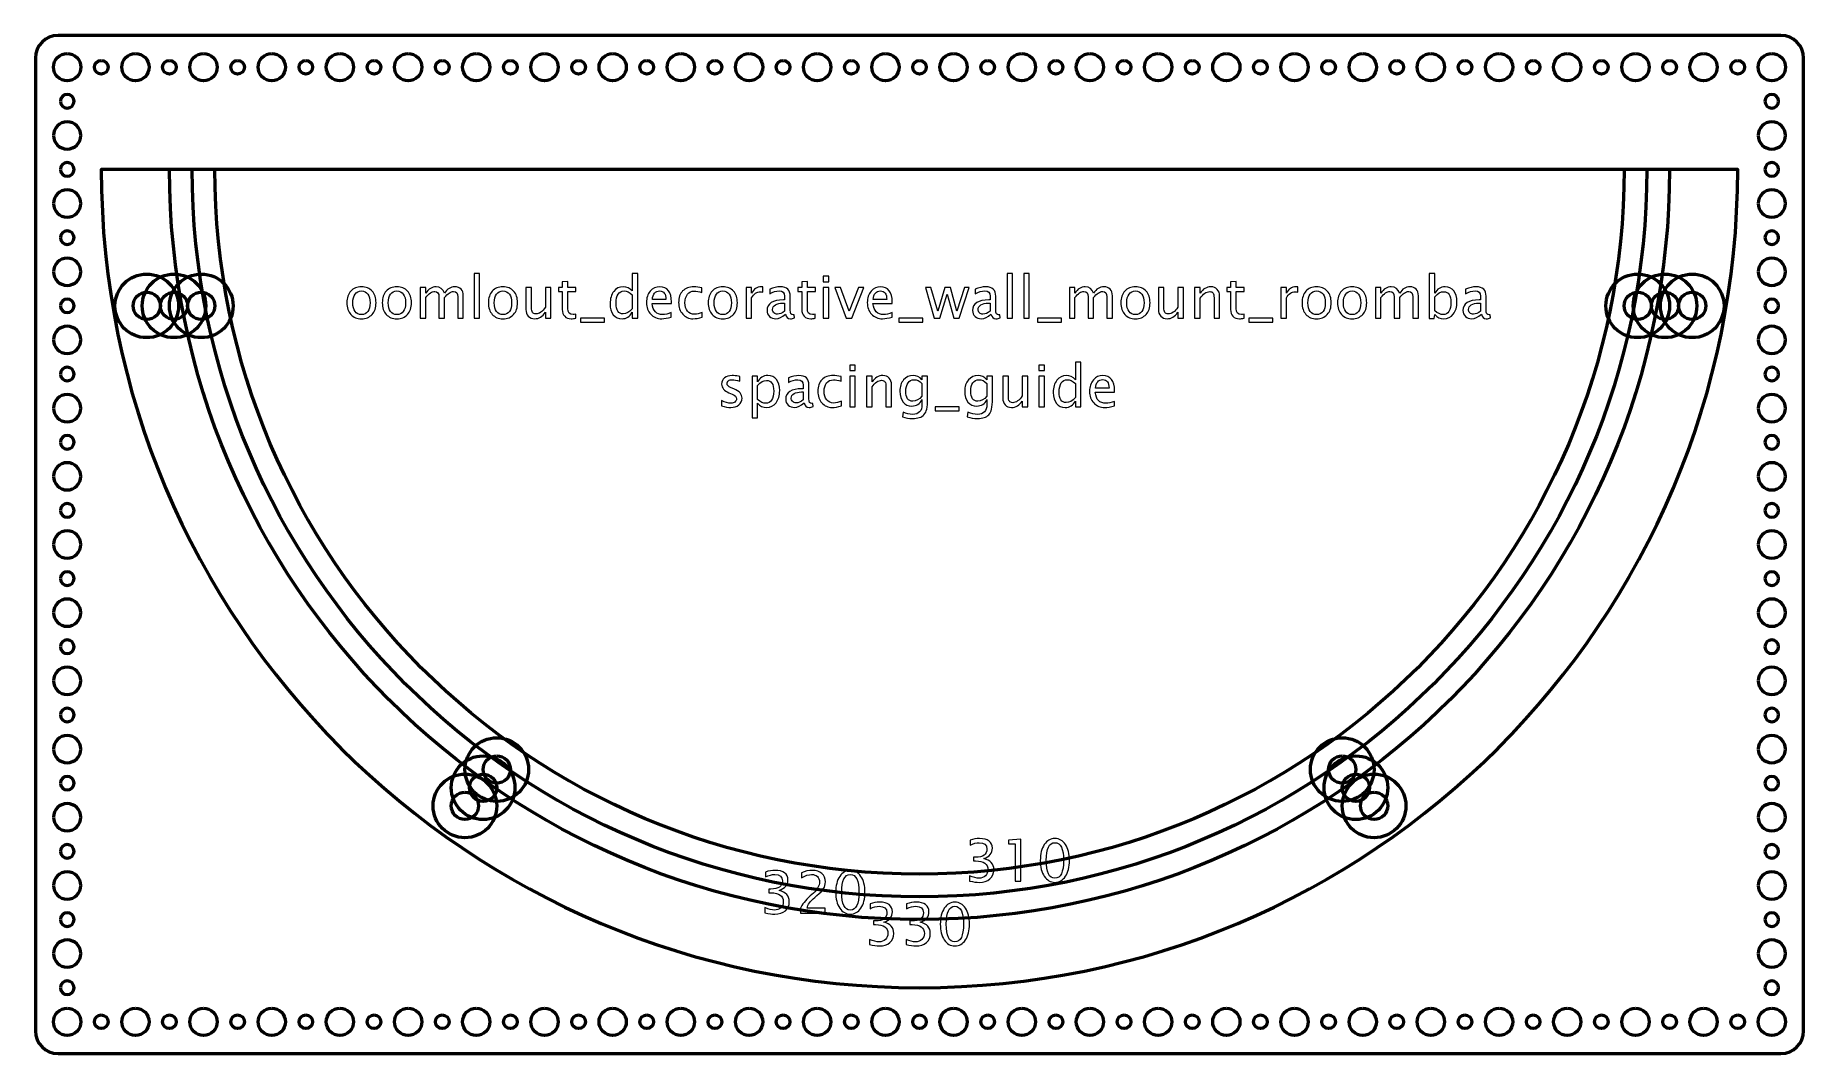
# Model space of a CAD drawing. Header units: centimetres. Extents: x -19.4 to 19.4, y -11.2 to 11.2.
import ezdxf

# ---------------------------------------------------------------- set-up
doc = ezdxf.new("R2010")
doc.units = ezdxf.units.CM
doc.header["$MEASUREMENT"] = 0
doc.layers.add('Layer 1', color=7, linetype='Continuous')

msp = doc.modelspace()

# ---------------------------------------------------------------- linework, layer by layer
at = {"layer": 'Layer 1', "lineweight": 53}
for centre, major_axis in [((-18.75, 10.5), (0, 0.3)), ((-18, 10.5), (0, 0.15)), ((-17.25, 10.5), (0, 0.3)), ((-16.5, 10.5), (0, 0.15)), ((-15.75, 10.5), (0, 0.3)), ((-15, 10.5), (0, 0.15)), ((-14.25, 10.5), (0, 0.3)), ((-13.5, 10.5), (0, 0.15)), ((-12.75, 10.5), (0, 0.3)), ((-12, 10.5), (0, 0.15)), ((-11.25, 10.5), (0, 0.3)), ((-10.5, 10.5), (0, 0.15)), ((-9.75, 10.5), (0, 0.3)), ((-9, 10.5), (0, 0.15)), ((-8.25, 10.5), (0, 0.3)), ((-7.5, 10.5), (0, 0.15)), ((-6.75, 10.5), (0, 0.3)), ((-6, 10.5), (0, 0.15)), ((-5.25, 10.5), (0, 0.3)), ((-4.5, 10.5), (0, 0.15)), ((-3.75, 10.5), (0, 0.3)), ((-3, 10.5), (0, 0.15)), ((-2.25, 10.5), (0, 0.3)), ((-1.5, 10.5), (0, 0.15)), ((-0.75, 10.5), (0, 0.3)), ((0, 10.5), (0, 0.15)), ((0.75, 10.5), (0, 0.3)), ((1.5, 10.5), (0, 0.15)), ((2.25, 10.5), (0, 0.3)), ((3, 10.5), (0, 0.15)), ((3.75, 10.5), (0, 0.3)), ((4.5, 10.5), (0, 0.15)), ((5.25, 10.5), (0, 0.3)), ((6, 10.5), (0, 0.15)), ((6.75, 10.5), (0, 0.3)), ((7.5, 10.5), (0, 0.15)), ((8.25, 10.5), (0, 0.3)), ((9, 10.5), (0, 0.15)), ((9.75, 10.5), (0, 0.3)), ((10.5, 10.5), (0, 0.15)), ((11.25, 10.5), (0, 0.3)), ((12, 10.5), (0, 0.15)), ((12.75, 10.5), (0, 0.3)), ((13.5, 10.5), (0, 0.15)), ((14.25, 10.5), (0, 0.3)), ((15, 10.5), (0, 0.15)), ((15.75, 10.5), (0, 0.3)), ((16.5, 10.5), (0, 0.15)), ((17.25, 10.5), (0, 0.3)), ((18, 10.5), (0, 0.15)), ((18.75, 10.5), (0, 0.3)), ((-17, 5.25), (0, 0.3)), ((-16.4, 5.25), (0, 0.3)), ((-15.8, 5.25), (0, 0.3)), ((15.8, 5.25), (0, 0.3)), ((16.4, 5.25), (0, 0.3)), ((17, 5.25), (0, 0.3)), ((-9.3, -4.95), (0, 0.3)), ((9.3, -4.95), (0, 0.3)), ((-9.6, -5.35), (0, 0.3)), ((9.6, -5.35), (0, 0.3)), ((-10, -5.75), (0, 0.3)), ((10, -5.75), (0, 0.3)), ((10, -5.75), (0, 0.3)), ((-18.75, -10.5), (0, 0.3)), ((-18, -10.5), (0, 0.15)), ((-17.25, -10.5), (0, 0.3)), ((-16.5, -10.5), (0, 0.15)), ((-15.75, -10.5), (0, 0.3)), ((-15, -10.5), (0, 0.15)), ((-14.25, -10.5), (0, 0.3)), ((-13.5, -10.5), (0, 0.15)), ((-12.75, -10.5), (0, 0.3)), ((-12, -10.5), (0, 0.15)), ((-11.25, -10.5), (0, 0.3)), ((-10.5, -10.5), (0, 0.15)), ((-9.75, -10.5), (0, 0.3)), ((-9, -10.5), (0, 0.15)), ((-8.25, -10.5), (0, 0.3)), ((-7.5, -10.5), (0, 0.15)), ((-6.75, -10.5), (0, 0.3)), ((-6, -10.5), (0, 0.15)), ((-5.25, -10.5), (0, 0.3)), ((-4.5, -10.5), (0, 0.15)), ((-3.75, -10.5), (0, 0.3)), ((-3, -10.5), (0, 0.15)), ((-2.25, -10.5), (0, 0.3)), ((-1.5, -10.5), (0, 0.15)), ((-0.75, -10.5), (0, 0.3)), ((0, -10.5), (0, 0.15)), ((0.75, -10.5), (0, 0.3)), ((1.5, -10.5), (0, 0.15)), ((2.25, -10.5), (0, 0.3)), ((3, -10.5), (0, 0.15)), ((3.75, -10.5), (0, 0.3)), ((4.5, -10.5), (0, 0.15)), ((5.25, -10.5), (0, 0.3)), ((6, -10.5), (0, 0.15)), ((6.75, -10.5), (0, 0.3)), ((7.5, -10.5), (0, 0.15)), ((8.25, -10.5), (0, 0.3)), ((9, -10.5), (0, 0.15)), ((9.75, -10.5), (0, 0.3)), ((10.5, -10.5), (0, 0.15)), ((11.25, -10.5), (0, 0.3)), ((12, -10.5), (0, 0.15)), ((12.75, -10.5), (0, 0.3)), ((13.5, -10.5), (0, 0.15)), ((14.25, -10.5), (0, 0.3)), ((15, -10.5), (0, 0.15)), ((15.75, -10.5), (0, 0.3)), ((16.5, -10.5), (0, 0.15)), ((17.25, -10.5), (0, 0.3)), ((18, -10.5), (0, 0.15)), ((18.75, -10.5), (0, 0.3))]:
    msp.add_ellipse(centre, major_axis=major_axis, ratio=1, dxfattribs=at)
at = {"layer": 'Layer 1', "color": 5, "lineweight": 53}
for centre in [(-17, 5.25), (-16.4, 5.25), (-15.8, 5.25), (15.8, 5.25), (16.4, 5.25), (17, 5.25), (-9.3, -4.95), (9.3, -4.95), (-9.6, -5.35), (9.6, -5.35), (-10, -5.75), (10, -5.75), (10, -5.75)]:
    msp.add_ellipse(centre, major_axis=(0, 0.7), ratio=1, dxfattribs=at)
at = {"layer": 'Layer 1', "lineweight": 53}
for points, knots in [([(-19.45, -10.7), (-19.45, -10.7), (-19.45, 10.7), (-19.45, 10.7), (-19.45, 10.7), (-19.45, 10.97614), (-19.22614, 11.2), (-18.95, 11.2), (-18.95, 11.2), (-18.95, 11.2), (18.95, 11.2), (18.95, 11.2), (18.95, 11.2), (19.22614, 11.2), (19.45, 10.97614), (19.45, 10.7), (19.45, 10.7), (19.45, 10.7), (19.45, -10.7), (19.45, -10.7), (19.45, -10.7), (19.45, -10.97614), (19.22614, -11.2), (18.95, -11.2), (18.95, -11.2), (18.95, -11.2), (-18.95, -11.2), (-18.95, -11.2), (-18.95, -11.2), (-19.22614, -11.2), (-19.45, -10.97614), (-19.45, -10.7)], [0, 0, 0, 0, 0.11111111, 0.11111111, 0.11111111, 0.11111111, 0.22222222, 0.22222222, 0.22222222, 0.22222222, 0.33333333, 0.33333333, 0.33333333, 0.33333333, 0.44444444, 0.44444444, 0.44444444, 0.44444444, 0.55555556, 0.55555556, 0.55555556, 0.55555556, 0.66666667, 0.66666667, 0.66666667, 0.66666667, 0.77777778, 0.77777778, 0.77777778, 0.77777778, 1, 1, 1, 1]), ([(-18.9, 9.75), (-18.9, 9.83284), (-18.83284, 9.9), (-18.75, 9.9), (-18.75, 9.9), (-18.66716, 9.9), (-18.6, 9.83284), (-18.6, 9.75), (-18.6, 9.75), (-18.6, 9.66716), (-18.66716, 9.6), (-18.75, 9.6), (-18.75, 9.6), (-18.83284, 9.6), (-18.9, 9.66716), (-18.9, 9.75)], [0, 0, 0, 0, 0.2, 0.2, 0.2, 0.2, 0.4, 0.4, 0.4, 0.4, 0.6, 0.6, 0.6, 0.6, 1, 1, 1, 1]), ([(18.6, 9.75), (18.6, 9.83284), (18.66716, 9.9), (18.75, 9.9), (18.75, 9.9), (18.83284, 9.9), (18.9, 9.83284), (18.9, 9.75), (18.9, 9.75), (18.9, 9.66716), (18.83284, 9.6), (18.75, 9.6), (18.75, 9.6), (18.66716, 9.6), (18.6, 9.66716), (18.6, 9.75)], [0, 0, 0, 0, 0.2, 0.2, 0.2, 0.2, 0.4, 0.4, 0.4, 0.4, 0.6, 0.6, 0.6, 0.6, 1, 1, 1, 1]), ([(-19.05, 9), (-19.05, 9.16568), (-18.91568, 9.3), (-18.75, 9.3), (-18.75, 9.3), (-18.58432, 9.3), (-18.45, 9.16568), (-18.45, 9), (-18.45, 9), (-18.45, 8.83432), (-18.58432, 8.7), (-18.75, 8.7), (-18.75, 8.7), (-18.91568, 8.7), (-19.05, 8.83432), (-19.05, 9)], [0, 0, 0, 0, 0.2, 0.2, 0.2, 0.2, 0.4, 0.4, 0.4, 0.4, 0.6, 0.6, 0.6, 0.6, 1, 1, 1, 1]), ([(18.45, 9), (18.45, 9.16568), (18.58432, 9.3), (18.75, 9.3), (18.75, 9.3), (18.91568, 9.3), (19.05, 9.16568), (19.05, 9), (19.05, 9), (19.05, 8.83432), (18.91568, 8.7), (18.75, 8.7), (18.75, 8.7), (18.58432, 8.7), (18.45, 8.83432), (18.45, 9)], [0, 0, 0, 0, 0.2, 0.2, 0.2, 0.2, 0.4, 0.4, 0.4, 0.4, 0.6, 0.6, 0.6, 0.6, 1, 1, 1, 1]), ([(-18.9, 8.25), (-18.9, 8.33284), (-18.83284, 8.4), (-18.75, 8.4), (-18.75, 8.4), (-18.66716, 8.4), (-18.6, 8.33284), (-18.6, 8.25), (-18.6, 8.25), (-18.6, 8.16716), (-18.66716, 8.1), (-18.75, 8.1), (-18.75, 8.1), (-18.83284, 8.1), (-18.9, 8.16716), (-18.9, 8.25)], [0, 0, 0, 0, 0.2, 0.2, 0.2, 0.2, 0.4, 0.4, 0.4, 0.4, 0.6, 0.6, 0.6, 0.6, 1, 1, 1, 1]), ([(18.6, 8.25), (18.6, 8.33284), (18.66716, 8.4), (18.75, 8.4), (18.75, 8.4), (18.83284, 8.4), (18.9, 8.33284), (18.9, 8.25), (18.9, 8.25), (18.9, 8.16716), (18.83284, 8.1), (18.75, 8.1), (18.75, 8.1), (18.66716, 8.1), (18.6, 8.16716), (18.6, 8.25)], [0, 0, 0, 0, 0.2, 0.2, 0.2, 0.2, 0.4, 0.4, 0.4, 0.4, 0.6, 0.6, 0.6, 0.6, 1, 1, 1, 1]), ([(-19.05, 7.5), (-19.05, 7.66568), (-18.91568, 7.8), (-18.75, 7.8), (-18.75, 7.8), (-18.58432, 7.8), (-18.45, 7.66568), (-18.45, 7.5), (-18.45, 7.5), (-18.45, 7.33432), (-18.58432, 7.2), (-18.75, 7.2), (-18.75, 7.2), (-18.91568, 7.2), (-19.05, 7.33432), (-19.05, 7.5)], [0, 0, 0, 0, 0.2, 0.2, 0.2, 0.2, 0.4, 0.4, 0.4, 0.4, 0.6, 0.6, 0.6, 0.6, 1, 1, 1, 1]), ([(18.45, 7.5), (18.45, 7.66568), (18.58432, 7.8), (18.75, 7.8), (18.75, 7.8), (18.91568, 7.8), (19.05, 7.66568), (19.05, 7.5), (19.05, 7.5), (19.05, 7.33432), (18.91568, 7.2), (18.75, 7.2), (18.75, 7.2), (18.58432, 7.2), (18.45, 7.33432), (18.45, 7.5)], [0, 0, 0, 0, 0.2, 0.2, 0.2, 0.2, 0.4, 0.4, 0.4, 0.4, 0.6, 0.6, 0.6, 0.6, 1, 1, 1, 1]), ([(-18.9, 6.75), (-18.9, 6.83284), (-18.83284, 6.9), (-18.75, 6.9), (-18.75, 6.9), (-18.66716, 6.9), (-18.6, 6.83284), (-18.6, 6.75), (-18.6, 6.75), (-18.6, 6.66716), (-18.66716, 6.6), (-18.75, 6.6), (-18.75, 6.6), (-18.83284, 6.6), (-18.9, 6.66716), (-18.9, 6.75)], [0, 0, 0, 0, 0.2, 0.2, 0.2, 0.2, 0.4, 0.4, 0.4, 0.4, 0.6, 0.6, 0.6, 0.6, 1, 1, 1, 1]), ([(18.6, 6.75), (18.6, 6.83284), (18.66716, 6.9), (18.75, 6.9), (18.75, 6.9), (18.83284, 6.9), (18.9, 6.83284), (18.9, 6.75), (18.9, 6.75), (18.9, 6.66716), (18.83284, 6.6), (18.75, 6.6), (18.75, 6.6), (18.66716, 6.6), (18.6, 6.66716), (18.6, 6.75)], [0, 0, 0, 0, 0.2, 0.2, 0.2, 0.2, 0.4, 0.4, 0.4, 0.4, 0.6, 0.6, 0.6, 0.6, 1, 1, 1, 1]), ([(-19.05, 6), (-19.05, 6.16568), (-18.91568, 6.3), (-18.75, 6.3), (-18.75, 6.3), (-18.58432, 6.3), (-18.45, 6.16568), (-18.45, 6), (-18.45, 6), (-18.45, 5.83432), (-18.58432, 5.7), (-18.75, 5.7), (-18.75, 5.7), (-18.91568, 5.7), (-19.05, 5.83432), (-19.05, 6)], [0, 0, 0, 0, 0.2, 0.2, 0.2, 0.2, 0.4, 0.4, 0.4, 0.4, 0.6, 0.6, 0.6, 0.6, 1, 1, 1, 1]), ([(18.45, 6), (18.45, 6.16568), (18.58432, 6.3), (18.75, 6.3), (18.75, 6.3), (18.91568, 6.3), (19.05, 6.16568), (19.05, 6), (19.05, 6), (19.05, 5.83432), (18.91568, 5.7), (18.75, 5.7), (18.75, 5.7), (18.58432, 5.7), (18.45, 5.83432), (18.45, 6)], [0, 0, 0, 0, 0.2, 0.2, 0.2, 0.2, 0.4, 0.4, 0.4, 0.4, 0.6, 0.6, 0.6, 0.6, 1, 1, 1, 1]), ([(-18.9, 5.25), (-18.9, 5.33284), (-18.83284, 5.4), (-18.75, 5.4), (-18.75, 5.4), (-18.66716, 5.4), (-18.6, 5.33284), (-18.6, 5.25), (-18.6, 5.25), (-18.6, 5.16716), (-18.66716, 5.1), (-18.75, 5.1), (-18.75, 5.1), (-18.83284, 5.1), (-18.9, 5.16716), (-18.9, 5.25)], [0, 0, 0, 0, 0.2, 0.2, 0.2, 0.2, 0.4, 0.4, 0.4, 0.4, 0.6, 0.6, 0.6, 0.6, 1, 1, 1, 1]), ([(18.6, 5.25), (18.6, 5.33284), (18.66716, 5.4), (18.75, 5.4), (18.75, 5.4), (18.83284, 5.4), (18.9, 5.33284), (18.9, 5.25), (18.9, 5.25), (18.9, 5.16716), (18.83284, 5.1), (18.75, 5.1), (18.75, 5.1), (18.66716, 5.1), (18.6, 5.16716), (18.6, 5.25)], [0, 0, 0, 0, 0.2, 0.2, 0.2, 0.2, 0.4, 0.4, 0.4, 0.4, 0.6, 0.6, 0.6, 0.6, 1, 1, 1, 1]), ([(-19.05, 4.5), (-19.05, 4.66568), (-18.91568, 4.8), (-18.75, 4.8), (-18.75, 4.8), (-18.58432, 4.8), (-18.45, 4.66568), (-18.45, 4.5), (-18.45, 4.5), (-18.45, 4.33432), (-18.58432, 4.2), (-18.75, 4.2), (-18.75, 4.2), (-18.91568, 4.2), (-19.05, 4.33432), (-19.05, 4.5)], [0, 0, 0, 0, 0.2, 0.2, 0.2, 0.2, 0.4, 0.4, 0.4, 0.4, 0.6, 0.6, 0.6, 0.6, 1, 1, 1, 1]), ([(18.45, 4.5), (18.45, 4.66568), (18.58432, 4.8), (18.75, 4.8), (18.75, 4.8), (18.91568, 4.8), (19.05, 4.66568), (19.05, 4.5), (19.05, 4.5), (19.05, 4.33432), (18.91568, 4.2), (18.75, 4.2), (18.75, 4.2), (18.58432, 4.2), (18.45, 4.33432), (18.45, 4.5)], [0, 0, 0, 0, 0.2, 0.2, 0.2, 0.2, 0.4, 0.4, 0.4, 0.4, 0.6, 0.6, 0.6, 0.6, 1, 1, 1, 1]), ([(-18.9, 3.75), (-18.9, 3.83284), (-18.83284, 3.9), (-18.75, 3.9), (-18.75, 3.9), (-18.66716, 3.9), (-18.6, 3.83284), (-18.6, 3.75), (-18.6, 3.75), (-18.6, 3.66716), (-18.66716, 3.6), (-18.75, 3.6), (-18.75, 3.6), (-18.83284, 3.6), (-18.9, 3.66716), (-18.9, 3.75)], [0, 0, 0, 0, 0.2, 0.2, 0.2, 0.2, 0.4, 0.4, 0.4, 0.4, 0.6, 0.6, 0.6, 0.6, 1, 1, 1, 1]), ([(18.6, 3.75), (18.6, 3.83284), (18.66716, 3.9), (18.75, 3.9), (18.75, 3.9), (18.83284, 3.9), (18.9, 3.83284), (18.9, 3.75), (18.9, 3.75), (18.9, 3.66716), (18.83284, 3.6), (18.75, 3.6), (18.75, 3.6), (18.66716, 3.6), (18.6, 3.66716), (18.6, 3.75)], [0, 0, 0, 0, 0.2, 0.2, 0.2, 0.2, 0.4, 0.4, 0.4, 0.4, 0.6, 0.6, 0.6, 0.6, 1, 1, 1, 1]), ([(-19.05, 3), (-19.05, 3.16568), (-18.91568, 3.3), (-18.75, 3.3), (-18.75, 3.3), (-18.58432, 3.3), (-18.45, 3.16568), (-18.45, 3), (-18.45, 3), (-18.45, 2.83432), (-18.58432, 2.7), (-18.75, 2.7), (-18.75, 2.7), (-18.91568, 2.7), (-19.05, 2.83432), (-19.05, 3)], [0, 0, 0, 0, 0.2, 0.2, 0.2, 0.2, 0.4, 0.4, 0.4, 0.4, 0.6, 0.6, 0.6, 0.6, 1, 1, 1, 1]), ([(18.45, 3), (18.45, 3.16568), (18.58432, 3.3), (18.75, 3.3), (18.75, 3.3), (18.91568, 3.3), (19.05, 3.16568), (19.05, 3), (19.05, 3), (19.05, 2.83432), (18.91568, 2.7), (18.75, 2.7), (18.75, 2.7), (18.58432, 2.7), (18.45, 2.83432), (18.45, 3)], [0, 0, 0, 0, 0.2, 0.2, 0.2, 0.2, 0.4, 0.4, 0.4, 0.4, 0.6, 0.6, 0.6, 0.6, 1, 1, 1, 1]), ([(-18.9, 2.25), (-18.9, 2.33284), (-18.83284, 2.4), (-18.75, 2.4), (-18.75, 2.4), (-18.66716, 2.4), (-18.6, 2.33284), (-18.6, 2.25), (-18.6, 2.25), (-18.6, 2.16716), (-18.66716, 2.1), (-18.75, 2.1), (-18.75, 2.1), (-18.83284, 2.1), (-18.9, 2.16716), (-18.9, 2.25)], [0, 0, 0, 0, 0.2, 0.2, 0.2, 0.2, 0.4, 0.4, 0.4, 0.4, 0.6, 0.6, 0.6, 0.6, 1, 1, 1, 1]), ([(18.6, 2.25), (18.6, 2.33284), (18.66716, 2.4), (18.75, 2.4), (18.75, 2.4), (18.83284, 2.4), (18.9, 2.33284), (18.9, 2.25), (18.9, 2.25), (18.9, 2.16716), (18.83284, 2.1), (18.75, 2.1), (18.75, 2.1), (18.66716, 2.1), (18.6, 2.16716), (18.6, 2.25)], [0, 0, 0, 0, 0.2, 0.2, 0.2, 0.2, 0.4, 0.4, 0.4, 0.4, 0.6, 0.6, 0.6, 0.6, 1, 1, 1, 1]), ([(-19.05, 1.5), (-19.05, 1.66568), (-18.91568, 1.8), (-18.75, 1.8), (-18.75, 1.8), (-18.58432, 1.8), (-18.45, 1.66568), (-18.45, 1.5), (-18.45, 1.5), (-18.45, 1.33432), (-18.58432, 1.2), (-18.75, 1.2), (-18.75, 1.2), (-18.91568, 1.2), (-19.05, 1.33432), (-19.05, 1.5)], [0, 0, 0, 0, 0.2, 0.2, 0.2, 0.2, 0.4, 0.4, 0.4, 0.4, 0.6, 0.6, 0.6, 0.6, 1, 1, 1, 1]), ([(18.45, 1.5), (18.45, 1.66568), (18.58432, 1.8), (18.75, 1.8), (18.75, 1.8), (18.91568, 1.8), (19.05, 1.66568), (19.05, 1.5), (19.05, 1.5), (19.05, 1.33432), (18.91568, 1.2), (18.75, 1.2), (18.75, 1.2), (18.58432, 1.2), (18.45, 1.33432), (18.45, 1.5)], [0, 0, 0, 0, 0.2, 0.2, 0.2, 0.2, 0.4, 0.4, 0.4, 0.4, 0.6, 0.6, 0.6, 0.6, 1, 1, 1, 1]), ([(-18.9, 0.75), (-18.9, 0.83284), (-18.83284, 0.9), (-18.75, 0.9), (-18.75, 0.9), (-18.66716, 0.9), (-18.6, 0.83284), (-18.6, 0.75), (-18.6, 0.75), (-18.6, 0.66716), (-18.66716, 0.6), (-18.75, 0.6), (-18.75, 0.6), (-18.83284, 0.6), (-18.9, 0.66716), (-18.9, 0.75)], [0, 0, 0, 0, 0.2, 0.2, 0.2, 0.2, 0.4, 0.4, 0.4, 0.4, 0.6, 0.6, 0.6, 0.6, 1, 1, 1, 1]), ([(18.6, 0.75), (18.6, 0.83284), (18.66716, 0.9), (18.75, 0.9), (18.75, 0.9), (18.83284, 0.9), (18.9, 0.83284), (18.9, 0.75), (18.9, 0.75), (18.9, 0.66716), (18.83284, 0.6), (18.75, 0.6), (18.75, 0.6), (18.66716, 0.6), (18.6, 0.66716), (18.6, 0.75)], [0, 0, 0, 0, 0.2, 0.2, 0.2, 0.2, 0.4, 0.4, 0.4, 0.4, 0.6, 0.6, 0.6, 0.6, 1, 1, 1, 1]), ([(-19.05, 0), (-19.05, 0.16568), (-18.91568, 0.3), (-18.75, 0.3), (-18.75, 0.3), (-18.58432, 0.3), (-18.45, 0.16568), (-18.45, 0), (-18.45, 0), (-18.45, -0.16568), (-18.58432, -0.3), (-18.75, -0.3), (-18.75, -0.3), (-18.91568, -0.3), (-19.05, -0.16568), (-19.05, 0)], [0, 0, 0, 0, 0.2, 0.2, 0.2, 0.2, 0.4, 0.4, 0.4, 0.4, 0.6, 0.6, 0.6, 0.6, 1, 1, 1, 1]), ([(18.45, 0), (18.45, 0.16568), (18.58432, 0.3), (18.75, 0.3), (18.75, 0.3), (18.91568, 0.3), (19.05, 0.16568), (19.05, 0), (19.05, 0), (19.05, -0.16568), (18.91568, -0.3), (18.75, -0.3), (18.75, -0.3), (18.58432, -0.3), (18.45, -0.16568), (18.45, 0)], [0, 0, 0, 0, 0.2, 0.2, 0.2, 0.2, 0.4, 0.4, 0.4, 0.4, 0.6, 0.6, 0.6, 0.6, 1, 1, 1, 1]), ([(-18.9, -0.75), (-18.9, -0.66716), (-18.83284, -0.6), (-18.75, -0.6), (-18.75, -0.6), (-18.66716, -0.6), (-18.6, -0.66716), (-18.6, -0.75), (-18.6, -0.75), (-18.6, -0.83284), (-18.66716, -0.9), (-18.75, -0.9), (-18.75, -0.9), (-18.83284, -0.9), (-18.9, -0.83284), (-18.9, -0.75)], [0, 0, 0, 0, 0.2, 0.2, 0.2, 0.2, 0.4, 0.4, 0.4, 0.4, 0.6, 0.6, 0.6, 0.6, 1, 1, 1, 1]), ([(18.6, -0.75), (18.6, -0.66716), (18.66716, -0.6), (18.75, -0.6), (18.75, -0.6), (18.83284, -0.6), (18.9, -0.66716), (18.9, -0.75), (18.9, -0.75), (18.9, -0.83284), (18.83284, -0.9), (18.75, -0.9), (18.75, -0.9), (18.66716, -0.9), (18.6, -0.83284), (18.6, -0.75)], [0, 0, 0, 0, 0.2, 0.2, 0.2, 0.2, 0.4, 0.4, 0.4, 0.4, 0.6, 0.6, 0.6, 0.6, 1, 1, 1, 1]), ([(-19.05, -1.5), (-19.05, -1.33432), (-18.91568, -1.2), (-18.75, -1.2), (-18.75, -1.2), (-18.58432, -1.2), (-18.45, -1.33432), (-18.45, -1.5), (-18.45, -1.5), (-18.45, -1.66568), (-18.58432, -1.8), (-18.75, -1.8), (-18.75, -1.8), (-18.91568, -1.8), (-19.05, -1.66568), (-19.05, -1.5)], [0, 0, 0, 0, 0.2, 0.2, 0.2, 0.2, 0.4, 0.4, 0.4, 0.4, 0.6, 0.6, 0.6, 0.6, 1, 1, 1, 1]), ([(18.45, -1.5), (18.45, -1.33432), (18.58432, -1.2), (18.75, -1.2), (18.75, -1.2), (18.91568, -1.2), (19.05, -1.33432), (19.05, -1.5), (19.05, -1.5), (19.05, -1.66568), (18.91568, -1.8), (18.75, -1.8), (18.75, -1.8), (18.58432, -1.8), (18.45, -1.66568), (18.45, -1.5)], [0, 0, 0, 0, 0.2, 0.2, 0.2, 0.2, 0.4, 0.4, 0.4, 0.4, 0.6, 0.6, 0.6, 0.6, 1, 1, 1, 1]), ([(-18.9, -2.25), (-18.9, -2.16716), (-18.83284, -2.1), (-18.75, -2.1), (-18.75, -2.1), (-18.66716, -2.1), (-18.6, -2.16716), (-18.6, -2.25), (-18.6, -2.25), (-18.6, -2.33284), (-18.66716, -2.4), (-18.75, -2.4), (-18.75, -2.4), (-18.83284, -2.4), (-18.9, -2.33284), (-18.9, -2.25)], [0, 0, 0, 0, 0.2, 0.2, 0.2, 0.2, 0.4, 0.4, 0.4, 0.4, 0.6, 0.6, 0.6, 0.6, 1, 1, 1, 1]), ([(18.6, -2.25), (18.6, -2.16716), (18.66716, -2.1), (18.75, -2.1), (18.75, -2.1), (18.83284, -2.1), (18.9, -2.16716), (18.9, -2.25), (18.9, -2.25), (18.9, -2.33284), (18.83284, -2.4), (18.75, -2.4), (18.75, -2.4), (18.66716, -2.4), (18.6, -2.33284), (18.6, -2.25)], [0, 0, 0, 0, 0.2, 0.2, 0.2, 0.2, 0.4, 0.4, 0.4, 0.4, 0.6, 0.6, 0.6, 0.6, 1, 1, 1, 1]), ([(-19.05, -3), (-19.05, -2.83432), (-18.91568, -2.7), (-18.75, -2.7), (-18.75, -2.7), (-18.58432, -2.7), (-18.45, -2.83432), (-18.45, -3), (-18.45, -3), (-18.45, -3.16568), (-18.58432, -3.3), (-18.75, -3.3), (-18.75, -3.3), (-18.91568, -3.3), (-19.05, -3.16568), (-19.05, -3)], [0, 0, 0, 0, 0.2, 0.2, 0.2, 0.2, 0.4, 0.4, 0.4, 0.4, 0.6, 0.6, 0.6, 0.6, 1, 1, 1, 1]), ([(18.45, -3), (18.45, -2.83432), (18.58432, -2.7), (18.75, -2.7), (18.75, -2.7), (18.91568, -2.7), (19.05, -2.83432), (19.05, -3), (19.05, -3), (19.05, -3.16568), (18.91568, -3.3), (18.75, -3.3), (18.75, -3.3), (18.58432, -3.3), (18.45, -3.16568), (18.45, -3)], [0, 0, 0, 0, 0.2, 0.2, 0.2, 0.2, 0.4, 0.4, 0.4, 0.4, 0.6, 0.6, 0.6, 0.6, 1, 1, 1, 1]), ([(-18.9, -3.75), (-18.9, -3.66716), (-18.83284, -3.6), (-18.75, -3.6), (-18.75, -3.6), (-18.66716, -3.6), (-18.6, -3.66716), (-18.6, -3.75), (-18.6, -3.75), (-18.6, -3.83284), (-18.66716, -3.9), (-18.75, -3.9), (-18.75, -3.9), (-18.83284, -3.9), (-18.9, -3.83284), (-18.9, -3.75)], [0, 0, 0, 0, 0.2, 0.2, 0.2, 0.2, 0.4, 0.4, 0.4, 0.4, 0.6, 0.6, 0.6, 0.6, 1, 1, 1, 1]), ([(18.6, -3.75), (18.6, -3.66716), (18.66716, -3.6), (18.75, -3.6), (18.75, -3.6), (18.83284, -3.6), (18.9, -3.66716), (18.9, -3.75), (18.9, -3.75), (18.9, -3.83284), (18.83284, -3.9), (18.75, -3.9), (18.75, -3.9), (18.66716, -3.9), (18.6, -3.83284), (18.6, -3.75)], [0, 0, 0, 0, 0.2, 0.2, 0.2, 0.2, 0.4, 0.4, 0.4, 0.4, 0.6, 0.6, 0.6, 0.6, 1, 1, 1, 1]), ([(-19.05, -4.5), (-19.05, -4.33432), (-18.91568, -4.2), (-18.75, -4.2), (-18.75, -4.2), (-18.58432, -4.2), (-18.45, -4.33432), (-18.45, -4.5), (-18.45, -4.5), (-18.45, -4.66568), (-18.58432, -4.8), (-18.75, -4.8), (-18.75, -4.8), (-18.91568, -4.8), (-19.05, -4.66568), (-19.05, -4.5)], [0, 0, 0, 0, 0.2, 0.2, 0.2, 0.2, 0.4, 0.4, 0.4, 0.4, 0.6, 0.6, 0.6, 0.6, 1, 1, 1, 1]), ([(18.45, -4.5), (18.45, -4.33432), (18.58432, -4.2), (18.75, -4.2), (18.75, -4.2), (18.91568, -4.2), (19.05, -4.33432), (19.05, -4.5), (19.05, -4.5), (19.05, -4.66568), (18.91568, -4.8), (18.75, -4.8), (18.75, -4.8), (18.58432, -4.8), (18.45, -4.66568), (18.45, -4.5)], [0, 0, 0, 0, 0.2, 0.2, 0.2, 0.2, 0.4, 0.4, 0.4, 0.4, 0.6, 0.6, 0.6, 0.6, 1, 1, 1, 1]), ([(-18.9, -5.25), (-18.9, -5.16716), (-18.83284, -5.1), (-18.75, -5.1), (-18.75, -5.1), (-18.66716, -5.1), (-18.6, -5.16716), (-18.6, -5.25), (-18.6, -5.25), (-18.6, -5.33284), (-18.66716, -5.4), (-18.75, -5.4), (-18.75, -5.4), (-18.83284, -5.4), (-18.9, -5.33284), (-18.9, -5.25)], [0, 0, 0, 0, 0.2, 0.2, 0.2, 0.2, 0.4, 0.4, 0.4, 0.4, 0.6, 0.6, 0.6, 0.6, 1, 1, 1, 1]), ([(18.6, -5.25), (18.6, -5.16716), (18.66716, -5.1), (18.75, -5.1), (18.75, -5.1), (18.83284, -5.1), (18.9, -5.16716), (18.9, -5.25), (18.9, -5.25), (18.9, -5.33284), (18.83284, -5.4), (18.75, -5.4), (18.75, -5.4), (18.66716, -5.4), (18.6, -5.33284), (18.6, -5.25)], [0, 0, 0, 0, 0.2, 0.2, 0.2, 0.2, 0.4, 0.4, 0.4, 0.4, 0.6, 0.6, 0.6, 0.6, 1, 1, 1, 1]), ([(-19.05, -6), (-19.05, -5.83432), (-18.91568, -5.7), (-18.75, -5.7), (-18.75, -5.7), (-18.58432, -5.7), (-18.45, -5.83432), (-18.45, -6), (-18.45, -6), (-18.45, -6.16568), (-18.58432, -6.3), (-18.75, -6.3), (-18.75, -6.3), (-18.91568, -6.3), (-19.05, -6.16568), (-19.05, -6)], [0, 0, 0, 0, 0.2, 0.2, 0.2, 0.2, 0.4, 0.4, 0.4, 0.4, 0.6, 0.6, 0.6, 0.6, 1, 1, 1, 1]), ([(18.45, -6), (18.45, -5.83432), (18.58432, -5.7), (18.75, -5.7), (18.75, -5.7), (18.91568, -5.7), (19.05, -5.83432), (19.05, -6), (19.05, -6), (19.05, -6.16568), (18.91568, -6.3), (18.75, -6.3), (18.75, -6.3), (18.58432, -6.3), (18.45, -6.16568), (18.45, -6)], [0, 0, 0, 0, 0.2, 0.2, 0.2, 0.2, 0.4, 0.4, 0.4, 0.4, 0.6, 0.6, 0.6, 0.6, 1, 1, 1, 1]), ([(-18.9, -6.75), (-18.9, -6.66716), (-18.83284, -6.6), (-18.75, -6.6), (-18.75, -6.6), (-18.66716, -6.6), (-18.6, -6.66716), (-18.6, -6.75), (-18.6, -6.75), (-18.6, -6.83284), (-18.66716, -6.9), (-18.75, -6.9), (-18.75, -6.9), (-18.83284, -6.9), (-18.9, -6.83284), (-18.9, -6.75)], [0, 0, 0, 0, 0.2, 0.2, 0.2, 0.2, 0.4, 0.4, 0.4, 0.4, 0.6, 0.6, 0.6, 0.6, 1, 1, 1, 1]), ([(18.6, -6.75), (18.6, -6.66716), (18.66716, -6.6), (18.75, -6.6), (18.75, -6.6), (18.83284, -6.6), (18.9, -6.66716), (18.9, -6.75), (18.9, -6.75), (18.9, -6.83284), (18.83284, -6.9), (18.75, -6.9), (18.75, -6.9), (18.66716, -6.9), (18.6, -6.83284), (18.6, -6.75)], [0, 0, 0, 0, 0.2, 0.2, 0.2, 0.2, 0.4, 0.4, 0.4, 0.4, 0.6, 0.6, 0.6, 0.6, 1, 1, 1, 1]), ([(-19.05, -7.5), (-19.05, -7.33432), (-18.91568, -7.2), (-18.75, -7.2), (-18.75, -7.2), (-18.58432, -7.2), (-18.45, -7.33432), (-18.45, -7.5), (-18.45, -7.5), (-18.45, -7.66568), (-18.58432, -7.8), (-18.75, -7.8), (-18.75, -7.8), (-18.91568, -7.8), (-19.05, -7.66568), (-19.05, -7.5)], [0, 0, 0, 0, 0.2, 0.2, 0.2, 0.2, 0.4, 0.4, 0.4, 0.4, 0.6, 0.6, 0.6, 0.6, 1, 1, 1, 1]), ([(18.45, -7.5), (18.45, -7.33432), (18.58432, -7.2), (18.75, -7.2), (18.75, -7.2), (18.91568, -7.2), (19.05, -7.33432), (19.05, -7.5), (19.05, -7.5), (19.05, -7.66568), (18.91568, -7.8), (18.75, -7.8), (18.75, -7.8), (18.58432, -7.8), (18.45, -7.66568), (18.45, -7.5)], [0, 0, 0, 0, 0.2, 0.2, 0.2, 0.2, 0.4, 0.4, 0.4, 0.4, 0.6, 0.6, 0.6, 0.6, 1, 1, 1, 1]), ([(-18.9, -8.25), (-18.9, -8.16716), (-18.83284, -8.1), (-18.75, -8.1), (-18.75, -8.1), (-18.66716, -8.1), (-18.6, -8.16716), (-18.6, -8.25), (-18.6, -8.25), (-18.6, -8.33284), (-18.66716, -8.4), (-18.75, -8.4), (-18.75, -8.4), (-18.83284, -8.4), (-18.9, -8.33284), (-18.9, -8.25)], [0, 0, 0, 0, 0.2, 0.2, 0.2, 0.2, 0.4, 0.4, 0.4, 0.4, 0.6, 0.6, 0.6, 0.6, 1, 1, 1, 1]), ([(18.6, -8.25), (18.6, -8.16716), (18.66716, -8.1), (18.75, -8.1), (18.75, -8.1), (18.83284, -8.1), (18.9, -8.16716), (18.9, -8.25), (18.9, -8.25), (18.9, -8.33284), (18.83284, -8.4), (18.75, -8.4), (18.75, -8.4), (18.66716, -8.4), (18.6, -8.33284), (18.6, -8.25)], [0, 0, 0, 0, 0.2, 0.2, 0.2, 0.2, 0.4, 0.4, 0.4, 0.4, 0.6, 0.6, 0.6, 0.6, 1, 1, 1, 1]), ([(-19.05, -9), (-19.05, -8.83432), (-18.91568, -8.7), (-18.75, -8.7), (-18.75, -8.7), (-18.58432, -8.7), (-18.45, -8.83432), (-18.45, -9), (-18.45, -9), (-18.45, -9.16568), (-18.58432, -9.3), (-18.75, -9.3), (-18.75, -9.3), (-18.91568, -9.3), (-19.05, -9.16568), (-19.05, -9)], [0, 0, 0, 0, 0.2, 0.2, 0.2, 0.2, 0.4, 0.4, 0.4, 0.4, 0.6, 0.6, 0.6, 0.6, 1, 1, 1, 1]), ([(18.45, -9), (18.45, -8.83432), (18.58432, -8.7), (18.75, -8.7), (18.75, -8.7), (18.91568, -8.7), (19.05, -8.83432), (19.05, -9), (19.05, -9), (19.05, -9.16568), (18.91568, -9.3), (18.75, -9.3), (18.75, -9.3), (18.58432, -9.3), (18.45, -9.16568), (18.45, -9)], [0, 0, 0, 0, 0.2, 0.2, 0.2, 0.2, 0.4, 0.4, 0.4, 0.4, 0.6, 0.6, 0.6, 0.6, 1, 1, 1, 1]), ([(-18.9, -9.75), (-18.9, -9.66716), (-18.83284, -9.6), (-18.75, -9.6), (-18.75, -9.6), (-18.66716, -9.6), (-18.6, -9.66716), (-18.6, -9.75), (-18.6, -9.75), (-18.6, -9.83284), (-18.66716, -9.9), (-18.75, -9.9), (-18.75, -9.9), (-18.83284, -9.9), (-18.9, -9.83284), (-18.9, -9.75)], [0, 0, 0, 0, 0.2, 0.2, 0.2, 0.2, 0.4, 0.4, 0.4, 0.4, 0.6, 0.6, 0.6, 0.6, 1, 1, 1, 1]), ([(18.6, -9.75), (18.6, -9.66716), (18.66716, -9.6), (18.75, -9.6), (18.75, -9.6), (18.83284, -9.6), (18.9, -9.66716), (18.9, -9.75), (18.9, -9.75), (18.9, -9.83284), (18.83284, -9.9), (18.75, -9.9), (18.75, -9.9), (18.66716, -9.9), (18.6, -9.83284), (18.6, -9.75)], [0, 0, 0, 0, 0.2, 0.2, 0.2, 0.2, 0.4, 0.4, 0.4, 0.4, 0.6, 0.6, 0.6, 0.6, 1, 1, 1, 1])]:
    msp.add_open_spline(points, degree=3, knots=knots, dxfattribs=at)
at = {"layer": 'Layer 1', "color": 5, "lineweight": 53}
for points, knots in [([(1.36354, 8.25), (1.36354, 8.25), (18, 8.25), (18, 8.25), (18, 8.25), (18, -1.69111), (9.94111, -9.75), (0, -9.75), (0, -9.75), (-9.94111, -9.75), (-18, -1.69111), (-18, 8.25), (-18, 8.25), (-18, 8.25), (1.36354, 8.25), (1.36354, 8.25)], [0, 0, 0, 0, 0.2, 0.2, 0.2, 0.2, 0.4, 0.4, 0.4, 0.4, 0.6, 0.6, 0.6, 0.6, 1, 1, 1, 1]), ([(16.5, 8.25), (16.5, -0.86268), (9.11268, -8.25), (0, -8.25), (0, -8.25), (-9.11268, -8.25), (-16.5, -0.86268), (-16.5, 8.25)], [0, 0, 0, 0, 0.33333333, 0.33333333, 0.33333333, 0.33333333, 1, 1, 1, 1]), ([(16, 8.25), (16, -0.58654), (8.83654, -7.75), (0, -7.75), (0, -7.75), (-8.83654, -7.75), (-16, -0.58654), (-16, 8.25)], [0, 0, 0, 0, 0.33333333, 0.33333333, 0.33333333, 0.33333333, 1, 1, 1, 1]), ([(15.5, 8.25), (15.5, -0.3104), (8.5604, -7.25), (0, -7.25), (0, -7.25), (-8.5604, -7.25), (-15.5, -0.3104), (-15.5, 8.25)], [0, 0, 0, 0, 0.33333333, 0.33333333, 0.33333333, 0.33333333, 1, 1, 1, 1])]:
    msp.add_open_spline(points, degree=3, knots=knots, dxfattribs=at)
at = {"layer": 'Layer 1', "color": 5, "lineweight": 9}
for points, knots in [([(-9.79826, 4.98147), (-9.79826, 4.98147), (-9.79826, 5.96064), (-9.79826, 5.96064), (-9.79826, 5.96064), (-9.79826, 5.96064), (-9.67634, 5.96064), (-9.67634, 5.96064), (-9.67634, 5.96064), (-9.67634, 5.96064), (-9.67634, 4.98147), (-9.67634, 4.98147), (-9.67634, 4.98147), (-9.67634, 4.98147), (-9.79826, 4.98147), (-9.79826, 4.98147)], [0, 0, 0, 0, 0.2, 0.2, 0.2, 0.2, 0.4, 0.4, 0.4, 0.4, 0.6, 0.6, 0.6, 0.6, 1, 1, 1, 1]), ([(-6.31973, 4.98147), (-6.31973, 4.98147), (-6.31973, 5.10784), (-6.31973, 5.10784), (-6.31973, 5.10784), (-6.36947, 5.01343), (-6.4444, 4.96623), (-6.54452, 4.96623), (-6.54452, 4.96623), (-6.6258, 4.96623), (-6.68972, 4.99565), (-6.73629, 5.05471), (-6.73629, 5.05471), (-6.78286, 5.11376), (-6.80614, 5.19441), (-6.80614, 5.29664), (-6.80614, 5.29664), (-6.80614, 5.4084), (-6.77968, 5.49836), (-6.72698, 5.56652), (-6.72698, 5.56652), (-6.67406, 5.63446), (-6.60463, 5.66854), (-6.51848, 5.66854), (-6.51848, 5.66854), (-6.43869, 5.66854), (-6.37222, 5.63806), (-6.31973, 5.57689), (-6.31973, 5.57689), (-6.31973, 5.57689), (-6.31973, 5.96064), (-6.31973, 5.96064), (-6.31973, 5.96064), (-6.31973, 5.96064), (-6.19781, 5.96064), (-6.19781, 5.96064), (-6.19781, 5.96064), (-6.19781, 5.96064), (-6.19781, 4.98147), (-6.19781, 4.98147), (-6.19781, 4.98147), (-6.19781, 4.98147), (-6.31973, 4.98147), (-6.31973, 4.98147)], [0, 0, 0, 0, 0.08333333, 0.08333333, 0.08333333, 0.08333333, 0.16666667, 0.16666667, 0.16666667, 0.16666667, 0.25, 0.25, 0.25, 0.25, 0.33333333, 0.33333333, 0.33333333, 0.33333333, 0.41666667, 0.41666667, 0.41666667, 0.41666667, 0.5, 0.5, 0.5, 0.5, 0.58333333, 0.58333333, 0.58333333, 0.58333333, 0.66666667, 0.66666667, 0.66666667, 0.66666667, 0.75, 0.75, 0.75, 0.75, 0.83333333, 0.83333333, 0.83333333, 0.83333333, 1, 1, 1, 1]), ([(-2.11943, 5.77776), (-2.11943, 5.77776), (-2.11943, 5.89968), (-2.11943, 5.89968), (-2.11943, 5.89968), (-2.11943, 5.89968), (-1.99751, 5.89968), (-1.99751, 5.89968), (-1.99751, 5.89968), (-1.99751, 5.89968), (-1.99751, 5.77776), (-1.99751, 5.77776), (-1.99751, 5.77776), (-1.99751, 5.77776), (-2.11943, 5.77776), (-2.11943, 5.77776)], [0, 0, 0, 0, 0.2, 0.2, 0.2, 0.2, 0.4, 0.4, 0.4, 0.4, 0.6, 0.6, 0.6, 0.6, 1, 1, 1, 1]), ([(1.92722, 4.98147), (1.92722, 4.98147), (1.92722, 5.96064), (1.92722, 5.96064), (1.92722, 5.96064), (1.92722, 5.96064), (2.04914, 5.96064), (2.04914, 5.96064), (2.04914, 5.96064), (2.04914, 5.96064), (2.04914, 4.98147), (2.04914, 4.98147), (2.04914, 4.98147), (2.04914, 4.98147), (1.92722, 4.98147), (1.92722, 4.98147)], [0, 0, 0, 0, 0.2, 0.2, 0.2, 0.2, 0.4, 0.4, 0.4, 0.4, 0.6, 0.6, 0.6, 0.6, 1, 1, 1, 1]), ([(2.29425, 4.98147), (2.29425, 4.98147), (2.29425, 5.96064), (2.29425, 5.96064), (2.29425, 5.96064), (2.29425, 5.96064), (2.41617, 5.96064), (2.41617, 5.96064), (2.41617, 5.96064), (2.41617, 5.96064), (2.41617, 4.98147), (2.41617, 4.98147), (2.41617, 4.98147), (2.41617, 4.98147), (2.29425, 4.98147), (2.29425, 4.98147)], [0, 0, 0, 0, 0.2, 0.2, 0.2, 0.2, 0.4, 0.4, 0.4, 0.4, 0.6, 0.6, 0.6, 0.6, 1, 1, 1, 1]), ([(11.21452, 4.97385), (11.21452, 4.97385), (11.21452, 5.96064), (11.21452, 5.96064), (11.21452, 5.96064), (11.21452, 5.96064), (11.33644, 5.96064), (11.33644, 5.96064), (11.33644, 5.96064), (11.33644, 5.96064), (11.33644, 5.52736), (11.33644, 5.52736), (11.33644, 5.52736), (11.38639, 5.62155), (11.46154, 5.66854), (11.56165, 5.66854), (11.56165, 5.66854), (11.64272, 5.66854), (11.70643, 5.63912), (11.753, 5.58006), (11.753, 5.58006), (11.79957, 5.52101), (11.82285, 5.44036), (11.82285, 5.33813), (11.82285, 5.33813), (11.82285, 5.22679), (11.79639, 5.13683), (11.74369, 5.06868), (11.74369, 5.06868), (11.69098, 5.00031), (11.62156, 4.96623), (11.53562, 4.96623), (11.53562, 4.96623), (11.45582, 4.96623), (11.38936, 4.99671), (11.33644, 5.05788), (11.33644, 5.05788), (11.33644, 5.05788), (11.32162, 4.97385), (11.32162, 4.97385), (11.32162, 4.97385), (11.32162, 4.97385), (11.21452, 4.97385), (11.21452, 4.97385)], [0, 0, 0, 0, 0.08333333, 0.08333333, 0.08333333, 0.08333333, 0.16666667, 0.16666667, 0.16666667, 0.16666667, 0.25, 0.25, 0.25, 0.25, 0.33333333, 0.33333333, 0.33333333, 0.33333333, 0.41666667, 0.41666667, 0.41666667, 0.41666667, 0.5, 0.5, 0.5, 0.5, 0.58333333, 0.58333333, 0.58333333, 0.58333333, 0.66666667, 0.66666667, 0.66666667, 0.66666667, 0.75, 0.75, 0.75, 0.75, 0.83333333, 0.83333333, 0.83333333, 0.83333333, 1, 1, 1, 1]), ([(-12.27645, 4.96623), (-12.3753, 4.96623), (-12.45361, 4.99777), (-12.51119, 5.06085), (-12.51119, 5.06085), (-12.56897, 5.12392), (-12.59776, 5.20965), (-12.59776, 5.31781), (-12.59776, 5.31781), (-12.59776, 5.42576), (-12.56897, 5.51127), (-12.51119, 5.57414), (-12.51119, 5.57414), (-12.45361, 5.637), (-12.3753, 5.66854), (-12.27645, 5.66854), (-12.27645, 5.66854), (-12.1776, 5.66854), (-12.09928, 5.637), (-12.04171, 5.57414), (-12.04171, 5.57414), (-11.98393, 5.51127), (-11.95514, 5.42576), (-11.95514, 5.31781), (-11.95514, 5.31781), (-11.95514, 5.20965), (-11.98393, 5.12392), (-12.04171, 5.06085), (-12.04171, 5.06085), (-12.09928, 4.99777), (-12.1776, 4.96623), (-12.27645, 4.96623)], [0, 0, 0, 0, 0.11111111, 0.11111111, 0.11111111, 0.11111111, 0.22222222, 0.22222222, 0.22222222, 0.22222222, 0.33333333, 0.33333333, 0.33333333, 0.33333333, 0.44444444, 0.44444444, 0.44444444, 0.44444444, 0.55555556, 0.55555556, 0.55555556, 0.55555556, 0.66666667, 0.66666667, 0.66666667, 0.66666667, 0.77777778, 0.77777778, 0.77777778, 0.77777778, 1, 1, 1, 1]), ([(-12.27666, 5.05767), (-12.21634, 5.05767), (-12.16935, 5.08032), (-12.1359, 5.12583), (-12.1359, 5.12583), (-12.10267, 5.17112), (-12.08595, 5.23526), (-12.08595, 5.31781), (-12.08595, 5.31781), (-12.08595, 5.40015), (-12.10267, 5.46407), (-12.1359, 5.50937), (-12.1359, 5.50937), (-12.16935, 5.55445), (-12.21634, 5.5771), (-12.27666, 5.5771), (-12.27666, 5.5771), (-12.3372, 5.5771), (-12.38419, 5.55445), (-12.41721, 5.50937), (-12.41721, 5.50937), (-12.45044, 5.46407), (-12.46695, 5.40015), (-12.46695, 5.31781), (-12.46695, 5.31781), (-12.46695, 5.23526), (-12.45044, 5.17112), (-12.41721, 5.12583), (-12.41721, 5.12583), (-12.38419, 5.08032), (-12.3372, 5.05767), (-12.27666, 5.05767)], [0, 0, 0, 0, 0.11111111, 0.11111111, 0.11111111, 0.11111111, 0.22222222, 0.22222222, 0.22222222, 0.22222222, 0.33333333, 0.33333333, 0.33333333, 0.33333333, 0.44444444, 0.44444444, 0.44444444, 0.44444444, 0.55555556, 0.55555556, 0.55555556, 0.55555556, 0.66666667, 0.66666667, 0.66666667, 0.66666667, 0.77777778, 0.77777778, 0.77777778, 0.77777778, 1, 1, 1, 1]), ([(-11.49625, 4.96623), (-11.5951, 4.96623), (-11.67341, 4.99777), (-11.73099, 5.06085), (-11.73099, 5.06085), (-11.78877, 5.12392), (-11.81756, 5.20965), (-11.81756, 5.31781), (-11.81756, 5.31781), (-11.81756, 5.42576), (-11.78877, 5.51127), (-11.73099, 5.57414), (-11.73099, 5.57414), (-11.67341, 5.637), (-11.5951, 5.66854), (-11.49625, 5.66854), (-11.49625, 5.66854), (-11.3974, 5.66854), (-11.31908, 5.637), (-11.26151, 5.57414), (-11.26151, 5.57414), (-11.20373, 5.51127), (-11.17494, 5.42576), (-11.17494, 5.31781), (-11.17494, 5.31781), (-11.17494, 5.20965), (-11.20373, 5.12392), (-11.26151, 5.06085), (-11.26151, 5.06085), (-11.31908, 4.99777), (-11.3974, 4.96623), (-11.49625, 4.96623)], [0, 0, 0, 0, 0.11111111, 0.11111111, 0.11111111, 0.11111111, 0.22222222, 0.22222222, 0.22222222, 0.22222222, 0.33333333, 0.33333333, 0.33333333, 0.33333333, 0.44444444, 0.44444444, 0.44444444, 0.44444444, 0.55555556, 0.55555556, 0.55555556, 0.55555556, 0.66666667, 0.66666667, 0.66666667, 0.66666667, 0.77777778, 0.77777778, 0.77777778, 0.77777778, 1, 1, 1, 1]), ([(-11.49646, 5.05767), (-11.43614, 5.05767), (-11.38915, 5.08032), (-11.3557, 5.12583), (-11.3557, 5.12583), (-11.32247, 5.17112), (-11.30575, 5.23526), (-11.30575, 5.31781), (-11.30575, 5.31781), (-11.30575, 5.40015), (-11.32247, 5.46407), (-11.3557, 5.50937), (-11.3557, 5.50937), (-11.38915, 5.55445), (-11.43614, 5.5771), (-11.49646, 5.5771), (-11.49646, 5.5771), (-11.557, 5.5771), (-11.60399, 5.55445), (-11.63701, 5.50937), (-11.63701, 5.50937), (-11.67024, 5.46407), (-11.68675, 5.40015), (-11.68675, 5.31781), (-11.68675, 5.31781), (-11.68675, 5.23526), (-11.67024, 5.17112), (-11.63701, 5.12583), (-11.63701, 5.12583), (-11.60399, 5.08032), (-11.557, 5.05767), (-11.49646, 5.05767)], [0, 0, 0, 0, 0.11111111, 0.11111111, 0.11111111, 0.11111111, 0.22222222, 0.22222222, 0.22222222, 0.22222222, 0.33333333, 0.33333333, 0.33333333, 0.33333333, 0.44444444, 0.44444444, 0.44444444, 0.44444444, 0.55555556, 0.55555556, 0.55555556, 0.55555556, 0.66666667, 0.66666667, 0.66666667, 0.66666667, 0.77777778, 0.77777778, 0.77777778, 0.77777778, 1, 1, 1, 1]), ([(-10.98402, 4.98147), (-10.98402, 4.98147), (-10.98402, 5.65457), (-10.98402, 5.65457), (-10.98402, 5.65457), (-10.98402, 5.65457), (-10.8621, 5.65457), (-10.8621, 5.65457), (-10.8621, 5.65457), (-10.8621, 5.65457), (-10.8621, 5.52736), (-10.8621, 5.52736), (-10.8621, 5.52736), (-10.80262, 5.62155), (-10.72642, 5.66854), (-10.63308, 5.66854), (-10.63308, 5.66854), (-10.54312, 5.66854), (-10.48195, 5.62155), (-10.44935, 5.52736), (-10.44935, 5.52736), (-10.39156, 5.6224), (-10.31621, 5.66981), (-10.22371, 5.66981), (-10.22371, 5.66981), (-10.16466, 5.66981), (-10.11873, 5.65245), (-10.08592, 5.61753), (-10.08592, 5.61753), (-10.05311, 5.5826), (-10.0366, 5.53371), (-10.0366, 5.47084), (-10.0366, 5.47084), (-10.0366, 5.47084), (-10.0366, 4.98147), (-10.0366, 4.98147), (-10.0366, 4.98147), (-10.0366, 4.98147), (-10.15852, 4.98147), (-10.15852, 4.98147), (-10.15852, 4.98147), (-10.15852, 4.98147), (-10.15852, 5.45074), (-10.15852, 5.45074), (-10.15852, 5.45074), (-10.15852, 5.52736), (-10.189, 5.56567), (-10.24996, 5.56567), (-10.24996, 5.56567), (-10.31325, 5.56567), (-10.37971, 5.52101), (-10.44935, 5.43147), (-10.44935, 5.43147), (-10.44935, 5.43147), (-10.44935, 4.98147), (-10.44935, 4.98147), (-10.44935, 4.98147), (-10.44935, 4.98147), (-10.57127, 4.98147), (-10.57127, 4.98147), (-10.57127, 4.98147), (-10.57127, 4.98147), (-10.57127, 5.45116), (-10.57127, 5.45116), (-10.57127, 5.45116), (-10.57127, 5.52842), (-10.60217, 5.56694), (-10.66419, 5.56694), (-10.66419, 5.56694), (-10.72579, 5.56694), (-10.79183, 5.52207), (-10.8621, 5.43211), (-10.8621, 5.43211), (-10.8621, 5.43211), (-10.8621, 4.98147), (-10.8621, 4.98147), (-10.8621, 4.98147), (-10.8621, 4.98147), (-10.98402, 4.98147), (-10.98402, 4.98147)], [0, 0, 0, 0, 0.04761905, 0.04761905, 0.04761905, 0.04761905, 0.0952381, 0.0952381, 0.0952381, 0.0952381, 0.14285714, 0.14285714, 0.14285714, 0.14285714, 0.19047619, 0.19047619, 0.19047619, 0.19047619, 0.23809524, 0.23809524, 0.23809524, 0.23809524, 0.28571429, 0.28571429, 0.28571429, 0.28571429, 0.33333333, 0.33333333, 0.33333333, 0.33333333, 0.38095238, 0.38095238, 0.38095238, 0.38095238, 0.42857143, 0.42857143, 0.42857143, 0.42857143, 0.47619048, 0.47619048, 0.47619048, 0.47619048, 0.52380952, 0.52380952, 0.52380952, 0.52380952, 0.57142857, 0.57142857, 0.57142857, 0.57142857, 0.61904762, 0.61904762, 0.61904762, 0.61904762, 0.66666667, 0.66666667, 0.66666667, 0.66666667, 0.71428571, 0.71428571, 0.71428571, 0.71428571, 0.76190476, 0.76190476, 0.76190476, 0.76190476, 0.80952381, 0.80952381, 0.80952381, 0.80952381, 0.85714286, 0.85714286, 0.85714286, 0.85714286, 0.9047619, 0.9047619, 0.9047619, 0.9047619, 1, 1, 1, 1]), ([(-9.16326, 4.96623), (-9.26211, 4.96623), (-9.34042, 4.99777), (-9.398, 5.06085), (-9.398, 5.06085), (-9.45578, 5.12392), (-9.48457, 5.20965), (-9.48457, 5.31781), (-9.48457, 5.31781), (-9.48457, 5.42576), (-9.45578, 5.51127), (-9.398, 5.57414), (-9.398, 5.57414), (-9.34042, 5.637), (-9.26211, 5.66854), (-9.16326, 5.66854), (-9.16326, 5.66854), (-9.06441, 5.66854), (-8.98609, 5.637), (-8.92852, 5.57414), (-8.92852, 5.57414), (-8.87074, 5.51127), (-8.84195, 5.42576), (-8.84195, 5.31781), (-8.84195, 5.31781), (-8.84195, 5.20965), (-8.87074, 5.12392), (-8.92852, 5.06085), (-8.92852, 5.06085), (-8.98609, 4.99777), (-9.06441, 4.96623), (-9.16326, 4.96623)], [0, 0, 0, 0, 0.11111111, 0.11111111, 0.11111111, 0.11111111, 0.22222222, 0.22222222, 0.22222222, 0.22222222, 0.33333333, 0.33333333, 0.33333333, 0.33333333, 0.44444444, 0.44444444, 0.44444444, 0.44444444, 0.55555556, 0.55555556, 0.55555556, 0.55555556, 0.66666667, 0.66666667, 0.66666667, 0.66666667, 0.77777778, 0.77777778, 0.77777778, 0.77777778, 1, 1, 1, 1]), ([(-9.16347, 5.05767), (-9.10315, 5.05767), (-9.05616, 5.08032), (-9.02271, 5.12583), (-9.02271, 5.12583), (-8.98948, 5.17112), (-8.97276, 5.23526), (-8.97276, 5.31781), (-8.97276, 5.31781), (-8.97276, 5.40015), (-8.98948, 5.46407), (-9.02271, 5.50937), (-9.02271, 5.50937), (-9.05616, 5.55445), (-9.10315, 5.5771), (-9.16347, 5.5771), (-9.16347, 5.5771), (-9.22401, 5.5771), (-9.271, 5.55445), (-9.30402, 5.50937), (-9.30402, 5.50937), (-9.33725, 5.46407), (-9.35376, 5.40015), (-9.35376, 5.31781), (-9.35376, 5.31781), (-9.35376, 5.23526), (-9.33725, 5.17112), (-9.30402, 5.12583), (-9.30402, 5.12583), (-9.271, 5.08032), (-9.22401, 5.05767), (-9.16347, 5.05767)], [0, 0, 0, 0, 0.11111111, 0.11111111, 0.11111111, 0.11111111, 0.22222222, 0.22222222, 0.22222222, 0.22222222, 0.33333333, 0.33333333, 0.33333333, 0.33333333, 0.44444444, 0.44444444, 0.44444444, 0.44444444, 0.55555556, 0.55555556, 0.55555556, 0.55555556, 0.66666667, 0.66666667, 0.66666667, 0.66666667, 0.77777778, 0.77777778, 0.77777778, 0.77777778, 1, 1, 1, 1]), ([(-8.22939, 4.98147), (-8.22939, 4.98147), (-8.22939, 5.10805), (-8.22939, 5.10805), (-8.22939, 5.10805), (-8.29437, 5.01343), (-8.37332, 4.96623), (-8.46603, 4.96623), (-8.46603, 4.96623), (-8.52488, 4.96623), (-8.57165, 4.98465), (-8.60637, 5.02169), (-8.60637, 5.02169), (-8.64129, 5.05873), (-8.65865, 5.10847), (-8.65865, 5.17134), (-8.65865, 5.17134), (-8.65865, 5.17134), (-8.65865, 5.65457), (-8.65865, 5.65457), (-8.65865, 5.65457), (-8.65865, 5.65457), (-8.53673, 5.65457), (-8.53673, 5.65457), (-8.53673, 5.65457), (-8.53673, 5.65457), (-8.53673, 5.21113), (-8.53673, 5.21113), (-8.53673, 5.21113), (-8.53673, 5.16054), (-8.52932, 5.12477), (-8.51472, 5.1036), (-8.51472, 5.1036), (-8.4999, 5.08222), (-8.47535, 5.07164), (-8.44084, 5.07164), (-8.44084, 5.07164), (-8.36634, 5.07164), (-8.29564, 5.12054), (-8.22939, 5.21854), (-8.22939, 5.21854), (-8.22939, 5.21854), (-8.22939, 5.65457), (-8.22939, 5.65457), (-8.22939, 5.65457), (-8.22939, 5.65457), (-8.10747, 5.65457), (-8.10747, 5.65457), (-8.10747, 5.65457), (-8.10747, 5.65457), (-8.10747, 4.98147), (-8.10747, 4.98147), (-8.10747, 4.98147), (-8.10747, 4.98147), (-8.22939, 4.98147), (-8.22939, 4.98147)], [0, 0, 0, 0, 0.06666667, 0.06666667, 0.06666667, 0.06666667, 0.13333333, 0.13333333, 0.13333333, 0.13333333, 0.2, 0.2, 0.2, 0.2, 0.26666667, 0.26666667, 0.26666667, 0.26666667, 0.33333333, 0.33333333, 0.33333333, 0.33333333, 0.4, 0.4, 0.4, 0.4, 0.46666667, 0.46666667, 0.46666667, 0.46666667, 0.53333333, 0.53333333, 0.53333333, 0.53333333, 0.6, 0.6, 0.6, 0.6, 0.66666667, 0.66666667, 0.66666667, 0.66666667, 0.73333333, 0.73333333, 0.73333333, 0.73333333, 0.8, 0.8, 0.8, 0.8, 0.86666667, 0.86666667, 0.86666667, 0.86666667, 1, 1, 1, 1]), ([(-7.56179, 4.98168), (-7.59947, 4.97131), (-7.63227, 4.96623), (-7.66, 4.96623), (-7.66, 4.96623), (-7.72223, 4.96623), (-7.7707, 4.98401), (-7.80542, 5.01957), (-7.80542, 5.01957), (-7.84034, 5.05513), (-7.8577, 5.10445), (-7.8577, 5.16774), (-7.8577, 5.16774), (-7.8577, 5.16774), (-7.8577, 5.56313), (-7.8577, 5.56313), (-7.8577, 5.56313), (-7.8577, 5.56313), (-7.94194, 5.56313), (-7.94194, 5.56313), (-7.94194, 5.56313), (-7.94194, 5.56313), (-7.94194, 5.65457), (-7.94194, 5.65457), (-7.94194, 5.65457), (-7.94194, 5.65457), (-7.8577, 5.65457), (-7.8577, 5.65457), (-7.8577, 5.65457), (-7.8577, 5.65457), (-7.8577, 5.77628), (-7.8577, 5.77628), (-7.8577, 5.77628), (-7.8577, 5.77628), (-7.73578, 5.78792), (-7.73578, 5.78792), (-7.73578, 5.78792), (-7.73578, 5.78792), (-7.73578, 5.65457), (-7.73578, 5.65457), (-7.73578, 5.65457), (-7.73578, 5.65457), (-7.55925, 5.65457), (-7.55925, 5.65457), (-7.55925, 5.65457), (-7.55925, 5.65457), (-7.55925, 5.56313), (-7.55925, 5.56313), (-7.55925, 5.56313), (-7.55925, 5.56313), (-7.73578, 5.56313), (-7.73578, 5.56313), (-7.73578, 5.56313), (-7.73578, 5.56313), (-7.73578, 5.18975), (-7.73578, 5.18975), (-7.73578, 5.18975), (-7.73578, 5.1017), (-7.69747, 5.05767), (-7.62106, 5.05767), (-7.62106, 5.05767), (-7.60476, 5.05767), (-7.58507, 5.06042), (-7.56179, 5.06571), (-7.56179, 5.06571), (-7.56179, 5.06571), (-7.56179, 4.98168), (-7.56179, 4.98168)], [0, 0, 0, 0, 0.05555556, 0.05555556, 0.05555556, 0.05555556, 0.11111111, 0.11111111, 0.11111111, 0.11111111, 0.16666667, 0.16666667, 0.16666667, 0.16666667, 0.22222222, 0.22222222, 0.22222222, 0.22222222, 0.27777778, 0.27777778, 0.27777778, 0.27777778, 0.33333333, 0.33333333, 0.33333333, 0.33333333, 0.38888889, 0.38888889, 0.38888889, 0.38888889, 0.44444444, 0.44444444, 0.44444444, 0.44444444, 0.5, 0.5, 0.5, 0.5, 0.55555556, 0.55555556, 0.55555556, 0.55555556, 0.61111111, 0.61111111, 0.61111111, 0.61111111, 0.66666667, 0.66666667, 0.66666667, 0.66666667, 0.72222222, 0.72222222, 0.72222222, 0.72222222, 0.77777778, 0.77777778, 0.77777778, 0.77777778, 0.83333333, 0.83333333, 0.83333333, 0.83333333, 0.88888889, 0.88888889, 0.88888889, 0.88888889, 1, 1, 1, 1]), ([(-6.31973, 5.49349), (-6.38302, 5.54916), (-6.44292, 5.5771), (-6.49965, 5.5771), (-6.49965, 5.5771), (-6.55553, 5.5771), (-6.59871, 5.55382), (-6.6294, 5.50704), (-6.6294, 5.50704), (-6.66009, 5.46047), (-6.67533, 5.39443), (-6.67533, 5.30892), (-6.67533, 5.30892), (-6.67533, 5.15165), (-6.62326, 5.07291), (-6.51891, 5.07291), (-6.51891, 5.07291), (-6.45117, 5.07291), (-6.38471, 5.10995), (-6.31973, 5.18382), (-6.31973, 5.18382), (-6.31973, 5.18382), (-6.31973, 5.49349), (-6.31973, 5.49349)], [0, 0, 0, 0, 0.14285714, 0.14285714, 0.14285714, 0.14285714, 0.28571429, 0.28571429, 0.28571429, 0.28571429, 0.42857143, 0.42857143, 0.42857143, 0.42857143, 0.57142857, 0.57142857, 0.57142857, 0.57142857, 0.71428571, 0.71428571, 0.71428571, 0.71428571, 1, 1, 1, 1]), ([(-5.45952, 5.00306), (-5.54143, 4.97851), (-5.6115, 4.96623), (-5.66992, 4.96623), (-5.66992, 4.96623), (-5.76961, 4.96623), (-5.85068, 4.99925), (-5.91312, 5.06508), (-5.91312, 5.06508), (-5.97556, 5.13091), (-6.00689, 5.21621), (-6.00689, 5.3212), (-6.00689, 5.3212), (-6.00689, 5.42301), (-5.97937, 5.50662), (-5.92413, 5.57202), (-5.92413, 5.57202), (-5.86888, 5.63721), (-5.79819, 5.66981), (-5.71204, 5.66981), (-5.71204, 5.66981), (-5.63055, 5.66981), (-5.56747, 5.64081), (-5.52302, 5.58282), (-5.52302, 5.58282), (-5.47857, 5.52482), (-5.45634, 5.44269), (-5.45634, 5.33622), (-5.45634, 5.33622), (-5.45634, 5.33622), (-5.45698, 5.29897), (-5.45698, 5.29897), (-5.45698, 5.29897), (-5.45698, 5.29897), (-5.88243, 5.29897), (-5.88243, 5.29897), (-5.88243, 5.29897), (-5.86465, 5.1381), (-5.78612, 5.05767), (-5.64706, 5.05767), (-5.64706, 5.05767), (-5.59604, 5.05767), (-5.5336, 5.07206), (-5.45952, 5.10085), (-5.45952, 5.10085), (-5.45952, 5.10085), (-5.45952, 5.00306), (-5.45952, 5.00306)], [0, 0, 0, 0, 0.07692308, 0.07692308, 0.07692308, 0.07692308, 0.15384615, 0.15384615, 0.15384615, 0.15384615, 0.23076923, 0.23076923, 0.23076923, 0.23076923, 0.30769231, 0.30769231, 0.30769231, 0.30769231, 0.38461538, 0.38461538, 0.38461538, 0.38461538, 0.46153846, 0.46153846, 0.46153846, 0.46153846, 0.53846154, 0.53846154, 0.53846154, 0.53846154, 0.61538462, 0.61538462, 0.61538462, 0.61538462, 0.69230769, 0.69230769, 0.69230769, 0.69230769, 0.76923077, 0.76923077, 0.76923077, 0.76923077, 0.84615385, 0.84615385, 0.84615385, 0.84615385, 1, 1, 1, 1]), ([(-5.87608, 5.39041), (-5.87608, 5.39041), (-5.5789, 5.39041), (-5.5789, 5.39041), (-5.5789, 5.39041), (-5.5789, 5.51572), (-5.62568, 5.57837), (-5.71902, 5.57837), (-5.71902, 5.57837), (-5.813, 5.57837), (-5.86528, 5.51572), (-5.87608, 5.39041)], [0, 0, 0, 0, 0.25, 0.25, 0.25, 0.25, 0.5, 0.5, 0.5, 0.5, 1, 1, 1, 1]), ([(-4.77859, 5.00179), (-4.85754, 4.97808), (-4.9257, 4.96623), (-4.98306, 4.96623), (-4.98306, 4.96623), (-5.07408, 4.96623), (-5.14943, 4.99989), (-5.20933, 5.06698), (-5.20933, 5.06698), (-5.26923, 5.13429), (-5.29929, 5.21917), (-5.29929, 5.32141), (-5.29929, 5.32141), (-5.29929, 5.43063), (-5.26966, 5.51593), (-5.21039, 5.57689), (-5.21039, 5.57689), (-5.15112, 5.63806), (-5.06836, 5.66854), (-4.9621, 5.66854), (-4.9621, 5.66854), (-4.90982, 5.66854), (-4.85098, 5.66134), (-4.78621, 5.64695), (-4.78621, 5.64695), (-4.78621, 5.64695), (-4.78621, 5.54408), (-4.78621, 5.54408), (-4.78621, 5.54408), (-4.855, 5.5644), (-4.91109, 5.57456), (-4.95427, 5.57456), (-4.95427, 5.57456), (-5.01693, 5.57456), (-5.06709, 5.55107), (-5.10456, 5.50429), (-5.10456, 5.50429), (-5.14202, 5.45751), (-5.16086, 5.39507), (-5.16086, 5.31717), (-5.16086, 5.31717), (-5.16086, 5.24161), (-5.14139, 5.18065), (-5.10265, 5.13387), (-5.10265, 5.13387), (-5.06392, 5.0873), (-5.01333, 5.06402), (-4.95046, 5.06402), (-4.95046, 5.06402), (-4.89479, 5.06402), (-4.83764, 5.07841), (-4.77859, 5.1072), (-4.77859, 5.1072), (-4.77859, 5.1072), (-4.77859, 5.00179), (-4.77859, 5.00179)], [0, 0, 0, 0, 0.06666667, 0.06666667, 0.06666667, 0.06666667, 0.13333333, 0.13333333, 0.13333333, 0.13333333, 0.2, 0.2, 0.2, 0.2, 0.26666667, 0.26666667, 0.26666667, 0.26666667, 0.33333333, 0.33333333, 0.33333333, 0.33333333, 0.4, 0.4, 0.4, 0.4, 0.46666667, 0.46666667, 0.46666667, 0.46666667, 0.53333333, 0.53333333, 0.53333333, 0.53333333, 0.6, 0.6, 0.6, 0.6, 0.66666667, 0.66666667, 0.66666667, 0.66666667, 0.73333333, 0.73333333, 0.73333333, 0.73333333, 0.8, 0.8, 0.8, 0.8, 0.86666667, 0.86666667, 0.86666667, 0.86666667, 1, 1, 1, 1]), ([(-4.32753, 4.96623), (-4.42638, 4.96623), (-4.50469, 4.99777), (-4.56227, 5.06085), (-4.56227, 5.06085), (-4.62005, 5.12392), (-4.64884, 5.20965), (-4.64884, 5.31781), (-4.64884, 5.31781), (-4.64884, 5.42576), (-4.62005, 5.51127), (-4.56227, 5.57414), (-4.56227, 5.57414), (-4.50469, 5.637), (-4.42638, 5.66854), (-4.32753, 5.66854), (-4.32753, 5.66854), (-4.22868, 5.66854), (-4.15036, 5.637), (-4.09279, 5.57414), (-4.09279, 5.57414), (-4.03501, 5.51127), (-4.00622, 5.42576), (-4.00622, 5.31781), (-4.00622, 5.31781), (-4.00622, 5.20965), (-4.03501, 5.12392), (-4.09279, 5.06085), (-4.09279, 5.06085), (-4.15036, 4.99777), (-4.22868, 4.96623), (-4.32753, 4.96623)], [0, 0, 0, 0, 0.11111111, 0.11111111, 0.11111111, 0.11111111, 0.22222222, 0.22222222, 0.22222222, 0.22222222, 0.33333333, 0.33333333, 0.33333333, 0.33333333, 0.44444444, 0.44444444, 0.44444444, 0.44444444, 0.55555556, 0.55555556, 0.55555556, 0.55555556, 0.66666667, 0.66666667, 0.66666667, 0.66666667, 0.77777778, 0.77777778, 0.77777778, 0.77777778, 1, 1, 1, 1]), ([(-4.32774, 5.05767), (-4.26742, 5.05767), (-4.22043, 5.08032), (-4.18698, 5.12583), (-4.18698, 5.12583), (-4.15375, 5.17112), (-4.13703, 5.23526), (-4.13703, 5.31781), (-4.13703, 5.31781), (-4.13703, 5.40015), (-4.15375, 5.46407), (-4.18698, 5.50937), (-4.18698, 5.50937), (-4.22043, 5.55445), (-4.26742, 5.5771), (-4.32774, 5.5771), (-4.32774, 5.5771), (-4.38828, 5.5771), (-4.43527, 5.55445), (-4.46829, 5.50937), (-4.46829, 5.50937), (-4.50152, 5.46407), (-4.51803, 5.40015), (-4.51803, 5.31781), (-4.51803, 5.31781), (-4.51803, 5.23526), (-4.50152, 5.17112), (-4.46829, 5.12583), (-4.46829, 5.12583), (-4.43527, 5.08032), (-4.38828, 5.05767), (-4.32774, 5.05767)], [0, 0, 0, 0, 0.11111111, 0.11111111, 0.11111111, 0.11111111, 0.22222222, 0.22222222, 0.22222222, 0.22222222, 0.33333333, 0.33333333, 0.33333333, 0.33333333, 0.44444444, 0.44444444, 0.44444444, 0.44444444, 0.55555556, 0.55555556, 0.55555556, 0.55555556, 0.66666667, 0.66666667, 0.66666667, 0.66666667, 0.77777778, 0.77777778, 0.77777778, 0.77777778, 1, 1, 1, 1]), ([(-3.8153, 4.98147), (-3.8153, 4.98147), (-3.8153, 5.65457), (-3.8153, 5.65457), (-3.8153, 5.65457), (-3.8153, 5.65457), (-3.69338, 5.65457), (-3.69338, 5.65457), (-3.69338, 5.65457), (-3.69338, 5.65457), (-3.69338, 5.52736), (-3.69338, 5.52736), (-3.69338, 5.52736), (-3.64491, 5.62155), (-3.57463, 5.66854), (-3.48235, 5.66854), (-3.48235, 5.66854), (-3.46986, 5.66854), (-3.45674, 5.66748), (-3.44319, 5.66537), (-3.44319, 5.66537), (-3.44319, 5.66537), (-3.44319, 5.55128), (-3.44319, 5.55128), (-3.44319, 5.55128), (-3.46436, 5.55826), (-3.48298, 5.56186), (-3.49907, 5.56186), (-3.49907, 5.56186), (-3.57654, 5.56186), (-3.64131, 5.51614), (-3.69338, 5.42449), (-3.69338, 5.42449), (-3.69338, 5.42449), (-3.69338, 4.98147), (-3.69338, 4.98147), (-3.69338, 4.98147), (-3.69338, 4.98147), (-3.8153, 4.98147), (-3.8153, 4.98147)], [0, 0, 0, 0, 0.09090909, 0.09090909, 0.09090909, 0.09090909, 0.18181818, 0.18181818, 0.18181818, 0.18181818, 0.27272727, 0.27272727, 0.27272727, 0.27272727, 0.36363636, 0.36363636, 0.36363636, 0.36363636, 0.45454545, 0.45454545, 0.45454545, 0.45454545, 0.54545455, 0.54545455, 0.54545455, 0.54545455, 0.63636364, 0.63636364, 0.63636364, 0.63636364, 0.72727273, 0.72727273, 0.72727273, 0.72727273, 0.81818182, 0.81818182, 0.81818182, 0.81818182, 1, 1, 1, 1]), ([(-2.94874, 5.0672), (-3.02197, 4.99989), (-3.09246, 4.96623), (-3.16019, 4.96623), (-3.16019, 4.96623), (-3.21586, 4.96623), (-3.26222, 4.98359), (-3.29883, 5.01851), (-3.29883, 5.01851), (-3.33566, 5.05344), (-3.35408, 5.09746), (-3.35408, 5.15059), (-3.35408, 5.15059), (-3.35408, 5.22404), (-3.32318, 5.28056), (-3.26137, 5.31993), (-3.26137, 5.31993), (-3.19956, 5.3593), (-3.11087, 5.37898), (-2.9953, 5.37898), (-2.9953, 5.37898), (-2.9953, 5.37898), (-2.96673, 5.37898), (-2.96673, 5.37898), (-2.96673, 5.37898), (-2.96673, 5.37898), (-2.96673, 5.46005), (-2.96673, 5.46005), (-2.96673, 5.46005), (-2.96673, 5.53815), (-3.00737, 5.5771), (-3.08886, 5.5771), (-3.08886, 5.5771), (-3.15194, 5.5771), (-3.22094, 5.5572), (-3.29566, 5.51741), (-3.29566, 5.51741), (-3.29566, 5.51741), (-3.29566, 5.61774), (-3.29566, 5.61774), (-3.29566, 5.61774), (-3.21353, 5.65161), (-3.13606, 5.66854), (-3.06346, 5.66854), (-3.06346, 5.66854), (-2.98874, 5.66854), (-2.9335, 5.65161), (-2.89815, 5.61753), (-2.89815, 5.61753), (-2.86259, 5.58345), (-2.84481, 5.53096), (-2.84481, 5.46005), (-2.84481, 5.46005), (-2.84481, 5.46005), (-2.84481, 5.15588), (-2.84481, 5.15588), (-2.84481, 5.15588), (-2.84481, 5.08625), (-2.82343, 5.05132), (-2.78046, 5.05132), (-2.78046, 5.05132), (-2.77517, 5.05132), (-2.76734, 5.05217), (-2.75697, 5.05386), (-2.75697, 5.05386), (-2.75697, 5.05386), (-2.74829, 4.98613), (-2.74829, 4.98613), (-2.74829, 4.98613), (-2.77602, 4.97279), (-2.8065, 4.96623), (-2.83994, 4.96623), (-2.83994, 4.96623), (-2.89688, 4.96623), (-2.93307, 4.99989), (-2.94874, 5.0672)], [0, 0, 0, 0, 0.05, 0.05, 0.05, 0.05, 0.1, 0.1, 0.1, 0.1, 0.15, 0.15, 0.15, 0.15, 0.2, 0.2, 0.2, 0.2, 0.25, 0.25, 0.25, 0.25, 0.3, 0.3, 0.3, 0.3, 0.35, 0.35, 0.35, 0.35, 0.4, 0.4, 0.4, 0.4, 0.45, 0.45, 0.45, 0.45, 0.5, 0.5, 0.5, 0.5, 0.55, 0.55, 0.55, 0.55, 0.6, 0.6, 0.6, 0.6, 0.65, 0.65, 0.65, 0.65, 0.7, 0.7, 0.7, 0.7, 0.75, 0.75, 0.75, 0.75, 0.8, 0.8, 0.8, 0.8, 0.85, 0.85, 0.85, 0.85, 0.9, 0.9, 0.9, 0.9, 1, 1, 1, 1]), ([(-2.29342, 4.98168), (-2.3311, 4.97131), (-2.3639, 4.96623), (-2.39163, 4.96623), (-2.39163, 4.96623), (-2.45386, 4.96623), (-2.50233, 4.98401), (-2.53705, 5.01957), (-2.53705, 5.01957), (-2.57197, 5.05513), (-2.58933, 5.10445), (-2.58933, 5.16774), (-2.58933, 5.16774), (-2.58933, 5.16774), (-2.58933, 5.56313), (-2.58933, 5.56313), (-2.58933, 5.56313), (-2.58933, 5.56313), (-2.67357, 5.56313), (-2.67357, 5.56313), (-2.67357, 5.56313), (-2.67357, 5.56313), (-2.67357, 5.65457), (-2.67357, 5.65457), (-2.67357, 5.65457), (-2.67357, 5.65457), (-2.58933, 5.65457), (-2.58933, 5.65457), (-2.58933, 5.65457), (-2.58933, 5.65457), (-2.58933, 5.77628), (-2.58933, 5.77628), (-2.58933, 5.77628), (-2.58933, 5.77628), (-2.46741, 5.78792), (-2.46741, 5.78792), (-2.46741, 5.78792), (-2.46741, 5.78792), (-2.46741, 5.65457), (-2.46741, 5.65457), (-2.46741, 5.65457), (-2.46741, 5.65457), (-2.29088, 5.65457), (-2.29088, 5.65457), (-2.29088, 5.65457), (-2.29088, 5.65457), (-2.29088, 5.56313), (-2.29088, 5.56313), (-2.29088, 5.56313), (-2.29088, 5.56313), (-2.46741, 5.56313), (-2.46741, 5.56313), (-2.46741, 5.56313), (-2.46741, 5.56313), (-2.46741, 5.18975), (-2.46741, 5.18975), (-2.46741, 5.18975), (-2.46741, 5.1017), (-2.4291, 5.05767), (-2.35269, 5.05767), (-2.35269, 5.05767), (-2.33639, 5.05767), (-2.3167, 5.06042), (-2.29342, 5.06571), (-2.29342, 5.06571), (-2.29342, 5.06571), (-2.29342, 4.98168), (-2.29342, 4.98168)], [0, 0, 0, 0, 0.05555556, 0.05555556, 0.05555556, 0.05555556, 0.11111111, 0.11111111, 0.11111111, 0.11111111, 0.16666667, 0.16666667, 0.16666667, 0.16666667, 0.22222222, 0.22222222, 0.22222222, 0.22222222, 0.27777778, 0.27777778, 0.27777778, 0.27777778, 0.33333333, 0.33333333, 0.33333333, 0.33333333, 0.38888889, 0.38888889, 0.38888889, 0.38888889, 0.44444444, 0.44444444, 0.44444444, 0.44444444, 0.5, 0.5, 0.5, 0.5, 0.55555556, 0.55555556, 0.55555556, 0.55555556, 0.61111111, 0.61111111, 0.61111111, 0.61111111, 0.66666667, 0.66666667, 0.66666667, 0.66666667, 0.72222222, 0.72222222, 0.72222222, 0.72222222, 0.77777778, 0.77777778, 0.77777778, 0.77777778, 0.83333333, 0.83333333, 0.83333333, 0.83333333, 0.88888889, 0.88888889, 0.88888889, 0.88888889, 1, 1, 1, 1]), ([(-2.11943, 4.98147), (-2.11943, 4.98147), (-2.11943, 5.65457), (-2.11943, 5.65457), (-2.11943, 5.65457), (-2.11943, 5.65457), (-1.99751, 5.65457), (-1.99751, 5.65457), (-1.99751, 5.65457), (-1.99751, 5.65457), (-1.99751, 4.98147), (-1.99751, 4.98147), (-1.99751, 4.98147), (-1.99751, 4.98147), (-2.11943, 4.98147), (-2.11943, 4.98147)], [0, 0, 0, 0, 0.2, 0.2, 0.2, 0.2, 0.4, 0.4, 0.4, 0.4, 0.6, 0.6, 0.6, 0.6, 1, 1, 1, 1]), ([(-1.61228, 4.98147), (-1.61228, 4.98147), (-1.86289, 5.65457), (-1.86289, 5.65457), (-1.86289, 5.65457), (-1.86289, 5.65457), (-1.74097, 5.65457), (-1.74097, 5.65457), (-1.74097, 5.65457), (-1.74097, 5.65457), (-1.5456, 5.13154), (-1.5456, 5.13154), (-1.5456, 5.13154), (-1.5456, 5.13154), (-1.3388, 5.65457), (-1.3388, 5.65457), (-1.3388, 5.65457), (-1.3388, 5.65457), (-1.22408, 5.65457), (-1.22408, 5.65457), (-1.22408, 5.65457), (-1.22408, 5.65457), (-1.49014, 4.98147), (-1.49014, 4.98147), (-1.49014, 4.98147), (-1.49014, 4.98147), (-1.61228, 4.98147), (-1.61228, 4.98147)], [0, 0, 0, 0, 0.125, 0.125, 0.125, 0.125, 0.25, 0.25, 0.25, 0.25, 0.375, 0.375, 0.375, 0.375, 0.5, 0.5, 0.5, 0.5, 0.625, 0.625, 0.625, 0.625, 0.75, 0.75, 0.75, 0.75, 1, 1, 1, 1]), ([(-0.60114, 5.00306), (-0.68305, 4.97851), (-0.75312, 4.96623), (-0.81154, 4.96623), (-0.81154, 4.96623), (-0.91123, 4.96623), (-0.9923, 4.99925), (-1.05474, 5.06508), (-1.05474, 5.06508), (-1.11718, 5.13091), (-1.14851, 5.21621), (-1.14851, 5.3212), (-1.14851, 5.3212), (-1.14851, 5.42301), (-1.12099, 5.50662), (-1.06575, 5.57202), (-1.06575, 5.57202), (-1.0105, 5.63721), (-0.93981, 5.66981), (-0.85366, 5.66981), (-0.85366, 5.66981), (-0.77217, 5.66981), (-0.70909, 5.64081), (-0.66464, 5.58282), (-0.66464, 5.58282), (-0.62019, 5.52482), (-0.59796, 5.44269), (-0.59796, 5.33622), (-0.59796, 5.33622), (-0.59796, 5.33622), (-0.5986, 5.29897), (-0.5986, 5.29897), (-0.5986, 5.29897), (-0.5986, 5.29897), (-1.02405, 5.29897), (-1.02405, 5.29897), (-1.02405, 5.29897), (-1.00627, 5.1381), (-0.92774, 5.05767), (-0.78868, 5.05767), (-0.78868, 5.05767), (-0.73766, 5.05767), (-0.67522, 5.07206), (-0.60114, 5.10085), (-0.60114, 5.10085), (-0.60114, 5.10085), (-0.60114, 5.00306), (-0.60114, 5.00306)], [0, 0, 0, 0, 0.07692308, 0.07692308, 0.07692308, 0.07692308, 0.15384615, 0.15384615, 0.15384615, 0.15384615, 0.23076923, 0.23076923, 0.23076923, 0.23076923, 0.30769231, 0.30769231, 0.30769231, 0.30769231, 0.38461538, 0.38461538, 0.38461538, 0.38461538, 0.46153846, 0.46153846, 0.46153846, 0.46153846, 0.53846154, 0.53846154, 0.53846154, 0.53846154, 0.61538462, 0.61538462, 0.61538462, 0.61538462, 0.69230769, 0.69230769, 0.69230769, 0.69230769, 0.76923077, 0.76923077, 0.76923077, 0.76923077, 0.84615385, 0.84615385, 0.84615385, 0.84615385, 1, 1, 1, 1]), ([(-1.0177, 5.39041), (-1.0177, 5.39041), (-0.72052, 5.39041), (-0.72052, 5.39041), (-0.72052, 5.39041), (-0.72052, 5.51572), (-0.7673, 5.57837), (-0.86064, 5.57837), (-0.86064, 5.57837), (-0.95462, 5.57837), (-1.0069, 5.51572), (-1.0177, 5.39041)], [0, 0, 0, 0, 0.25, 0.25, 0.25, 0.25, 0.5, 0.5, 0.5, 0.5, 1, 1, 1, 1]), ([(0.32617, 4.98147), (0.32617, 4.98147), (0.13313, 5.65457), (0.13313, 5.65457), (0.13313, 5.65457), (0.13313, 5.65457), (0.25209, 5.65457), (0.25209, 5.65457), (0.25209, 5.65457), (0.25209, 5.65457), (0.40004, 5.13197), (0.40004, 5.13197), (0.40004, 5.13197), (0.40004, 5.13197), (0.55964, 5.65457), (0.55964, 5.65457), (0.55964, 5.65457), (0.55964, 5.65457), (0.68156, 5.65457), (0.68156, 5.65457), (0.68156, 5.65457), (0.68156, 5.65457), (0.82189, 5.13281), (0.82189, 5.13281), (0.82189, 5.13281), (0.82189, 5.13281), (0.99165, 5.65457), (0.99165, 5.65457), (0.99165, 5.65457), (0.99165, 5.65457), (1.09579, 5.65457), (1.09579, 5.65457), (1.09579, 5.65457), (1.09579, 5.65457), (0.87608, 4.98147), (0.87608, 4.98147), (0.87608, 4.98147), (0.87608, 4.98147), (0.75416, 4.98147), (0.75416, 4.98147), (0.75416, 4.98147), (0.75416, 4.98147), (0.6098, 5.5064), (0.6098, 5.5064), (0.6098, 5.5064), (0.6098, 5.5064), (0.44809, 4.98147), (0.44809, 4.98147), (0.44809, 4.98147), (0.44809, 4.98147), (0.32617, 4.98147), (0.32617, 4.98147)], [0, 0, 0, 0, 0.07142857, 0.07142857, 0.07142857, 0.07142857, 0.14285714, 0.14285714, 0.14285714, 0.14285714, 0.21428571, 0.21428571, 0.21428571, 0.21428571, 0.28571429, 0.28571429, 0.28571429, 0.28571429, 0.35714286, 0.35714286, 0.35714286, 0.35714286, 0.42857143, 0.42857143, 0.42857143, 0.42857143, 0.5, 0.5, 0.5, 0.5, 0.57142857, 0.57142857, 0.57142857, 0.57142857, 0.64285714, 0.64285714, 0.64285714, 0.64285714, 0.71428571, 0.71428571, 0.71428571, 0.71428571, 0.78571429, 0.78571429, 0.78571429, 0.78571429, 0.85714286, 0.85714286, 0.85714286, 0.85714286, 1, 1, 1, 1]), ([(1.57289, 5.0672), (1.49966, 4.99989), (1.42917, 4.96623), (1.36144, 4.96623), (1.36144, 4.96623), (1.30577, 4.96623), (1.25941, 4.98359), (1.2228, 5.01851), (1.2228, 5.01851), (1.18597, 5.05344), (1.16755, 5.09746), (1.16755, 5.15059), (1.16755, 5.15059), (1.16755, 5.22404), (1.19845, 5.28056), (1.26026, 5.31993), (1.26026, 5.31993), (1.32207, 5.3593), (1.41076, 5.37898), (1.52633, 5.37898), (1.52633, 5.37898), (1.52633, 5.37898), (1.5549, 5.37898), (1.5549, 5.37898), (1.5549, 5.37898), (1.5549, 5.37898), (1.5549, 5.46005), (1.5549, 5.46005), (1.5549, 5.46005), (1.5549, 5.53815), (1.51426, 5.5771), (1.43277, 5.5771), (1.43277, 5.5771), (1.36969, 5.5771), (1.30069, 5.5572), (1.22597, 5.51741), (1.22597, 5.51741), (1.22597, 5.51741), (1.22597, 5.61774), (1.22597, 5.61774), (1.22597, 5.61774), (1.3081, 5.65161), (1.38557, 5.66854), (1.45817, 5.66854), (1.45817, 5.66854), (1.53289, 5.66854), (1.58813, 5.65161), (1.62348, 5.61753), (1.62348, 5.61753), (1.65904, 5.58345), (1.67682, 5.53096), (1.67682, 5.46005), (1.67682, 5.46005), (1.67682, 5.46005), (1.67682, 5.15588), (1.67682, 5.15588), (1.67682, 5.15588), (1.67682, 5.08625), (1.6982, 5.05132), (1.74117, 5.05132), (1.74117, 5.05132), (1.74646, 5.05132), (1.75429, 5.05217), (1.76466, 5.05386), (1.76466, 5.05386), (1.76466, 5.05386), (1.77334, 4.98613), (1.77334, 4.98613), (1.77334, 4.98613), (1.74561, 4.97279), (1.71513, 4.96623), (1.68169, 4.96623), (1.68169, 4.96623), (1.62475, 4.96623), (1.58856, 4.99989), (1.57289, 5.0672)], [0, 0, 0, 0, 0.05, 0.05, 0.05, 0.05, 0.1, 0.1, 0.1, 0.1, 0.15, 0.15, 0.15, 0.15, 0.2, 0.2, 0.2, 0.2, 0.25, 0.25, 0.25, 0.25, 0.3, 0.3, 0.3, 0.3, 0.35, 0.35, 0.35, 0.35, 0.4, 0.4, 0.4, 0.4, 0.45, 0.45, 0.45, 0.45, 0.5, 0.5, 0.5, 0.5, 0.55, 0.55, 0.55, 0.55, 0.6, 0.6, 0.6, 0.6, 0.65, 0.65, 0.65, 0.65, 0.7, 0.7, 0.7, 0.7, 0.75, 0.75, 0.75, 0.75, 0.8, 0.8, 0.8, 0.8, 0.85, 0.85, 0.85, 0.85, 0.9, 0.9, 0.9, 0.9, 1, 1, 1, 1]), ([(3.29628, 4.98147), (3.29628, 4.98147), (3.29628, 5.65457), (3.29628, 5.65457), (3.29628, 5.65457), (3.29628, 5.65457), (3.4182, 5.65457), (3.4182, 5.65457), (3.4182, 5.65457), (3.4182, 5.65457), (3.4182, 5.52736), (3.4182, 5.52736), (3.4182, 5.52736), (3.47768, 5.62155), (3.55388, 5.66854), (3.64722, 5.66854), (3.64722, 5.66854), (3.73718, 5.66854), (3.79835, 5.62155), (3.83095, 5.52736), (3.83095, 5.52736), (3.88874, 5.6224), (3.96409, 5.66981), (4.05659, 5.66981), (4.05659, 5.66981), (4.11564, 5.66981), (4.16157, 5.65245), (4.19438, 5.61753), (4.19438, 5.61753), (4.22719, 5.5826), (4.2437, 5.53371), (4.2437, 5.47084), (4.2437, 5.47084), (4.2437, 5.47084), (4.2437, 4.98147), (4.2437, 4.98147), (4.2437, 4.98147), (4.2437, 4.98147), (4.12178, 4.98147), (4.12178, 4.98147), (4.12178, 4.98147), (4.12178, 4.98147), (4.12178, 5.45074), (4.12178, 5.45074), (4.12178, 5.45074), (4.12178, 5.52736), (4.0913, 5.56567), (4.03034, 5.56567), (4.03034, 5.56567), (3.96705, 5.56567), (3.90059, 5.52101), (3.83095, 5.43147), (3.83095, 5.43147), (3.83095, 5.43147), (3.83095, 4.98147), (3.83095, 4.98147), (3.83095, 4.98147), (3.83095, 4.98147), (3.70903, 4.98147), (3.70903, 4.98147), (3.70903, 4.98147), (3.70903, 4.98147), (3.70903, 5.45116), (3.70903, 5.45116), (3.70903, 5.45116), (3.70903, 5.52842), (3.67813, 5.56694), (3.61611, 5.56694), (3.61611, 5.56694), (3.55451, 5.56694), (3.48847, 5.52207), (3.4182, 5.43211), (3.4182, 5.43211), (3.4182, 5.43211), (3.4182, 4.98147), (3.4182, 4.98147), (3.4182, 4.98147), (3.4182, 4.98147), (3.29628, 4.98147), (3.29628, 4.98147)], [0, 0, 0, 0, 0.04761905, 0.04761905, 0.04761905, 0.04761905, 0.0952381, 0.0952381, 0.0952381, 0.0952381, 0.14285714, 0.14285714, 0.14285714, 0.14285714, 0.19047619, 0.19047619, 0.19047619, 0.19047619, 0.23809524, 0.23809524, 0.23809524, 0.23809524, 0.28571429, 0.28571429, 0.28571429, 0.28571429, 0.33333333, 0.33333333, 0.33333333, 0.33333333, 0.38095238, 0.38095238, 0.38095238, 0.38095238, 0.42857143, 0.42857143, 0.42857143, 0.42857143, 0.47619048, 0.47619048, 0.47619048, 0.47619048, 0.52380952, 0.52380952, 0.52380952, 0.52380952, 0.57142857, 0.57142857, 0.57142857, 0.57142857, 0.61904762, 0.61904762, 0.61904762, 0.61904762, 0.66666667, 0.66666667, 0.66666667, 0.66666667, 0.71428571, 0.71428571, 0.71428571, 0.71428571, 0.76190476, 0.76190476, 0.76190476, 0.76190476, 0.80952381, 0.80952381, 0.80952381, 0.80952381, 0.85714286, 0.85714286, 0.85714286, 0.85714286, 0.9047619, 0.9047619, 0.9047619, 0.9047619, 1, 1, 1, 1]), ([(4.75001, 4.96623), (4.65116, 4.96623), (4.57285, 4.99777), (4.51527, 5.06085), (4.51527, 5.06085), (4.45749, 5.12392), (4.4287, 5.20965), (4.4287, 5.31781), (4.4287, 5.31781), (4.4287, 5.42576), (4.45749, 5.51127), (4.51527, 5.57414), (4.51527, 5.57414), (4.57285, 5.637), (4.65116, 5.66854), (4.75001, 5.66854), (4.75001, 5.66854), (4.84886, 5.66854), (4.92718, 5.637), (4.98475, 5.57414), (4.98475, 5.57414), (5.04253, 5.51127), (5.07132, 5.42576), (5.07132, 5.31781), (5.07132, 5.31781), (5.07132, 5.20965), (5.04253, 5.12392), (4.98475, 5.06085), (4.98475, 5.06085), (4.92718, 4.99777), (4.84886, 4.96623), (4.75001, 4.96623)], [0, 0, 0, 0, 0.11111111, 0.11111111, 0.11111111, 0.11111111, 0.22222222, 0.22222222, 0.22222222, 0.22222222, 0.33333333, 0.33333333, 0.33333333, 0.33333333, 0.44444444, 0.44444444, 0.44444444, 0.44444444, 0.55555556, 0.55555556, 0.55555556, 0.55555556, 0.66666667, 0.66666667, 0.66666667, 0.66666667, 0.77777778, 0.77777778, 0.77777778, 0.77777778, 1, 1, 1, 1]), ([(4.7498, 5.05767), (4.81012, 5.05767), (4.85711, 5.08032), (4.89056, 5.12583), (4.89056, 5.12583), (4.92379, 5.17112), (4.94051, 5.23526), (4.94051, 5.31781), (4.94051, 5.31781), (4.94051, 5.40015), (4.92379, 5.46407), (4.89056, 5.50937), (4.89056, 5.50937), (4.85711, 5.55445), (4.81012, 5.5771), (4.7498, 5.5771), (4.7498, 5.5771), (4.68926, 5.5771), (4.64227, 5.55445), (4.60925, 5.50937), (4.60925, 5.50937), (4.57602, 5.46407), (4.55951, 5.40015), (4.55951, 5.31781), (4.55951, 5.31781), (4.55951, 5.23526), (4.57602, 5.17112), (4.60925, 5.12583), (4.60925, 5.12583), (4.64227, 5.08032), (4.68926, 5.05767), (4.7498, 5.05767)], [0, 0, 0, 0, 0.11111111, 0.11111111, 0.11111111, 0.11111111, 0.22222222, 0.22222222, 0.22222222, 0.22222222, 0.33333333, 0.33333333, 0.33333333, 0.33333333, 0.44444444, 0.44444444, 0.44444444, 0.44444444, 0.55555556, 0.55555556, 0.55555556, 0.55555556, 0.66666667, 0.66666667, 0.66666667, 0.66666667, 0.77777778, 0.77777778, 0.77777778, 0.77777778, 1, 1, 1, 1]), ([(5.68388, 4.98147), (5.68388, 4.98147), (5.68388, 5.10805), (5.68388, 5.10805), (5.68388, 5.10805), (5.6189, 5.01343), (5.53995, 4.96623), (5.44724, 4.96623), (5.44724, 4.96623), (5.38839, 4.96623), (5.34162, 4.98465), (5.3069, 5.02169), (5.3069, 5.02169), (5.27198, 5.05873), (5.25462, 5.10847), (5.25462, 5.17134), (5.25462, 5.17134), (5.25462, 5.17134), (5.25462, 5.65457), (5.25462, 5.65457), (5.25462, 5.65457), (5.25462, 5.65457), (5.37654, 5.65457), (5.37654, 5.65457), (5.37654, 5.65457), (5.37654, 5.65457), (5.37654, 5.21113), (5.37654, 5.21113), (5.37654, 5.21113), (5.37654, 5.16054), (5.38395, 5.12477), (5.39855, 5.1036), (5.39855, 5.1036), (5.41337, 5.08222), (5.43792, 5.07164), (5.47243, 5.07164), (5.47243, 5.07164), (5.54693, 5.07164), (5.61763, 5.12054), (5.68388, 5.21854), (5.68388, 5.21854), (5.68388, 5.21854), (5.68388, 5.65457), (5.68388, 5.65457), (5.68388, 5.65457), (5.68388, 5.65457), (5.8058, 5.65457), (5.8058, 5.65457), (5.8058, 5.65457), (5.8058, 5.65457), (5.8058, 4.98147), (5.8058, 4.98147), (5.8058, 4.98147), (5.8058, 4.98147), (5.68388, 4.98147), (5.68388, 4.98147)], [0, 0, 0, 0, 0.06666667, 0.06666667, 0.06666667, 0.06666667, 0.13333333, 0.13333333, 0.13333333, 0.13333333, 0.2, 0.2, 0.2, 0.2, 0.26666667, 0.26666667, 0.26666667, 0.26666667, 0.33333333, 0.33333333, 0.33333333, 0.33333333, 0.4, 0.4, 0.4, 0.4, 0.46666667, 0.46666667, 0.46666667, 0.46666667, 0.53333333, 0.53333333, 0.53333333, 0.53333333, 0.6, 0.6, 0.6, 0.6, 0.66666667, 0.66666667, 0.66666667, 0.66666667, 0.73333333, 0.73333333, 0.73333333, 0.73333333, 0.8, 0.8, 0.8, 0.8, 0.86666667, 0.86666667, 0.86666667, 0.86666667, 1, 1, 1, 1]), ([(6.05049, 4.98147), (6.05049, 4.98147), (6.05049, 5.65457), (6.05049, 5.65457), (6.05049, 5.65457), (6.05049, 5.65457), (6.17241, 5.65457), (6.17241, 5.65457), (6.17241, 5.65457), (6.17241, 5.65457), (6.17241, 5.52736), (6.17241, 5.52736), (6.17241, 5.52736), (6.23697, 5.62155), (6.31613, 5.66854), (6.40969, 5.66854), (6.40969, 5.66854), (6.46853, 5.66854), (6.51531, 5.65013), (6.54981, 5.61308), (6.54981, 5.61308), (6.58431, 5.57625), (6.60167, 5.52651), (6.60167, 5.46428), (6.60167, 5.46428), (6.60167, 5.46428), (6.60167, 4.98147), (6.60167, 4.98147), (6.60167, 4.98147), (6.60167, 4.98147), (6.47975, 4.98147), (6.47975, 4.98147), (6.47975, 4.98147), (6.47975, 4.98147), (6.47975, 5.42449), (6.47975, 5.42449), (6.47975, 5.42449), (6.47975, 5.47444), (6.47234, 5.51), (6.45774, 5.53117), (6.45774, 5.53117), (6.44292, 5.55255), (6.41858, 5.56313), (6.3845, 5.56313), (6.3845, 5.56313), (6.30957, 5.56313), (6.23887, 5.51424), (6.17241, 5.41645), (6.17241, 5.41645), (6.17241, 5.41645), (6.17241, 4.98147), (6.17241, 4.98147), (6.17241, 4.98147), (6.17241, 4.98147), (6.05049, 4.98147), (6.05049, 4.98147)], [0, 0, 0, 0, 0.06666667, 0.06666667, 0.06666667, 0.06666667, 0.13333333, 0.13333333, 0.13333333, 0.13333333, 0.2, 0.2, 0.2, 0.2, 0.26666667, 0.26666667, 0.26666667, 0.26666667, 0.33333333, 0.33333333, 0.33333333, 0.33333333, 0.4, 0.4, 0.4, 0.4, 0.46666667, 0.46666667, 0.46666667, 0.46666667, 0.53333333, 0.53333333, 0.53333333, 0.53333333, 0.6, 0.6, 0.6, 0.6, 0.66666667, 0.66666667, 0.66666667, 0.66666667, 0.73333333, 0.73333333, 0.73333333, 0.73333333, 0.8, 0.8, 0.8, 0.8, 0.86666667, 0.86666667, 0.86666667, 0.86666667, 1, 1, 1, 1]), ([(7.13973, 4.98168), (7.10205, 4.97131), (7.06925, 4.96623), (7.04152, 4.96623), (7.04152, 4.96623), (6.97929, 4.96623), (6.93082, 4.98401), (6.8961, 5.01957), (6.8961, 5.01957), (6.86118, 5.05513), (6.84382, 5.10445), (6.84382, 5.16774), (6.84382, 5.16774), (6.84382, 5.16774), (6.84382, 5.56313), (6.84382, 5.56313), (6.84382, 5.56313), (6.84382, 5.56313), (6.75958, 5.56313), (6.75958, 5.56313), (6.75958, 5.56313), (6.75958, 5.56313), (6.75958, 5.65457), (6.75958, 5.65457), (6.75958, 5.65457), (6.75958, 5.65457), (6.84382, 5.65457), (6.84382, 5.65457), (6.84382, 5.65457), (6.84382, 5.65457), (6.84382, 5.77628), (6.84382, 5.77628), (6.84382, 5.77628), (6.84382, 5.77628), (6.96574, 5.78792), (6.96574, 5.78792), (6.96574, 5.78792), (6.96574, 5.78792), (6.96574, 5.65457), (6.96574, 5.65457), (6.96574, 5.65457), (6.96574, 5.65457), (7.14227, 5.65457), (7.14227, 5.65457), (7.14227, 5.65457), (7.14227, 5.65457), (7.14227, 5.56313), (7.14227, 5.56313), (7.14227, 5.56313), (7.14227, 5.56313), (6.96574, 5.56313), (6.96574, 5.56313), (6.96574, 5.56313), (6.96574, 5.56313), (6.96574, 5.18975), (6.96574, 5.18975), (6.96574, 5.18975), (6.96574, 5.1017), (7.00405, 5.05767), (7.08046, 5.05767), (7.08046, 5.05767), (7.09676, 5.05767), (7.11645, 5.06042), (7.13973, 5.06571), (7.13973, 5.06571), (7.13973, 5.06571), (7.13973, 4.98168), (7.13973, 4.98168)], [0, 0, 0, 0, 0.05555556, 0.05555556, 0.05555556, 0.05555556, 0.11111111, 0.11111111, 0.11111111, 0.11111111, 0.16666667, 0.16666667, 0.16666667, 0.16666667, 0.22222222, 0.22222222, 0.22222222, 0.22222222, 0.27777778, 0.27777778, 0.27777778, 0.27777778, 0.33333333, 0.33333333, 0.33333333, 0.33333333, 0.38888889, 0.38888889, 0.38888889, 0.38888889, 0.44444444, 0.44444444, 0.44444444, 0.44444444, 0.5, 0.5, 0.5, 0.5, 0.55555556, 0.55555556, 0.55555556, 0.55555556, 0.61111111, 0.61111111, 0.61111111, 0.61111111, 0.66666667, 0.66666667, 0.66666667, 0.66666667, 0.72222222, 0.72222222, 0.72222222, 0.72222222, 0.77777778, 0.77777778, 0.77777778, 0.77777778, 0.83333333, 0.83333333, 0.83333333, 0.83333333, 0.88888889, 0.88888889, 0.88888889, 0.88888889, 1, 1, 1, 1]), ([(7.94872, 4.98147), (7.94872, 4.98147), (7.94872, 5.65457), (7.94872, 5.65457), (7.94872, 5.65457), (7.94872, 5.65457), (8.07064, 5.65457), (8.07064, 5.65457), (8.07064, 5.65457), (8.07064, 5.65457), (8.07064, 5.52736), (8.07064, 5.52736), (8.07064, 5.52736), (8.11911, 5.62155), (8.18939, 5.66854), (8.28167, 5.66854), (8.28167, 5.66854), (8.29416, 5.66854), (8.30728, 5.66748), (8.32083, 5.66537), (8.32083, 5.66537), (8.32083, 5.66537), (8.32083, 5.55128), (8.32083, 5.55128), (8.32083, 5.55128), (8.29966, 5.55826), (8.28104, 5.56186), (8.26495, 5.56186), (8.26495, 5.56186), (8.18748, 5.56186), (8.12271, 5.51614), (8.07064, 5.42449), (8.07064, 5.42449), (8.07064, 5.42449), (8.07064, 4.98147), (8.07064, 4.98147), (8.07064, 4.98147), (8.07064, 4.98147), (7.94872, 4.98147), (7.94872, 4.98147)], [0, 0, 0, 0, 0.09090909, 0.09090909, 0.09090909, 0.09090909, 0.18181818, 0.18181818, 0.18181818, 0.18181818, 0.27272727, 0.27272727, 0.27272727, 0.27272727, 0.36363636, 0.36363636, 0.36363636, 0.36363636, 0.45454545, 0.45454545, 0.45454545, 0.45454545, 0.54545455, 0.54545455, 0.54545455, 0.54545455, 0.63636364, 0.63636364, 0.63636364, 0.63636364, 0.72727273, 0.72727273, 0.72727273, 0.72727273, 0.81818182, 0.81818182, 0.81818182, 0.81818182, 1, 1, 1, 1]), ([(8.73633, 4.96623), (8.63748, 4.96623), (8.55917, 4.99777), (8.50159, 5.06085), (8.50159, 5.06085), (8.44381, 5.12392), (8.41502, 5.20965), (8.41502, 5.31781), (8.41502, 5.31781), (8.41502, 5.42576), (8.44381, 5.51127), (8.50159, 5.57414), (8.50159, 5.57414), (8.55917, 5.637), (8.63748, 5.66854), (8.73633, 5.66854), (8.73633, 5.66854), (8.83518, 5.66854), (8.9135, 5.637), (8.97107, 5.57414), (8.97107, 5.57414), (9.02885, 5.51127), (9.05764, 5.42576), (9.05764, 5.31781), (9.05764, 5.31781), (9.05764, 5.20965), (9.02885, 5.12392), (8.97107, 5.06085), (8.97107, 5.06085), (8.9135, 4.99777), (8.83518, 4.96623), (8.73633, 4.96623)], [0, 0, 0, 0, 0.11111111, 0.11111111, 0.11111111, 0.11111111, 0.22222222, 0.22222222, 0.22222222, 0.22222222, 0.33333333, 0.33333333, 0.33333333, 0.33333333, 0.44444444, 0.44444444, 0.44444444, 0.44444444, 0.55555556, 0.55555556, 0.55555556, 0.55555556, 0.66666667, 0.66666667, 0.66666667, 0.66666667, 0.77777778, 0.77777778, 0.77777778, 0.77777778, 1, 1, 1, 1]), ([(8.73612, 5.05767), (8.79644, 5.05767), (8.84343, 5.08032), (8.87688, 5.12583), (8.87688, 5.12583), (8.91011, 5.17112), (8.92683, 5.23526), (8.92683, 5.31781), (8.92683, 5.31781), (8.92683, 5.40015), (8.91011, 5.46407), (8.87688, 5.50937), (8.87688, 5.50937), (8.84343, 5.55445), (8.79644, 5.5771), (8.73612, 5.5771), (8.73612, 5.5771), (8.67558, 5.5771), (8.62859, 5.55445), (8.59557, 5.50937), (8.59557, 5.50937), (8.56234, 5.46407), (8.54583, 5.40015), (8.54583, 5.31781), (8.54583, 5.31781), (8.54583, 5.23526), (8.56234, 5.17112), (8.59557, 5.12583), (8.59557, 5.12583), (8.62859, 5.08032), (8.67558, 5.05767), (8.73612, 5.05767)], [0, 0, 0, 0, 0.11111111, 0.11111111, 0.11111111, 0.11111111, 0.22222222, 0.22222222, 0.22222222, 0.22222222, 0.33333333, 0.33333333, 0.33333333, 0.33333333, 0.44444444, 0.44444444, 0.44444444, 0.44444444, 0.55555556, 0.55555556, 0.55555556, 0.55555556, 0.66666667, 0.66666667, 0.66666667, 0.66666667, 0.77777778, 0.77777778, 0.77777778, 0.77777778, 1, 1, 1, 1]), ([(9.51653, 4.96623), (9.41768, 4.96623), (9.33937, 4.99777), (9.28179, 5.06085), (9.28179, 5.06085), (9.22401, 5.12392), (9.19522, 5.20965), (9.19522, 5.31781), (9.19522, 5.31781), (9.19522, 5.42576), (9.22401, 5.51127), (9.28179, 5.57414), (9.28179, 5.57414), (9.33937, 5.637), (9.41768, 5.66854), (9.51653, 5.66854), (9.51653, 5.66854), (9.61538, 5.66854), (9.6937, 5.637), (9.75127, 5.57414), (9.75127, 5.57414), (9.80905, 5.51127), (9.83784, 5.42576), (9.83784, 5.31781), (9.83784, 5.31781), (9.83784, 5.20965), (9.80905, 5.12392), (9.75127, 5.06085), (9.75127, 5.06085), (9.6937, 4.99777), (9.61538, 4.96623), (9.51653, 4.96623)], [0, 0, 0, 0, 0.11111111, 0.11111111, 0.11111111, 0.11111111, 0.22222222, 0.22222222, 0.22222222, 0.22222222, 0.33333333, 0.33333333, 0.33333333, 0.33333333, 0.44444444, 0.44444444, 0.44444444, 0.44444444, 0.55555556, 0.55555556, 0.55555556, 0.55555556, 0.66666667, 0.66666667, 0.66666667, 0.66666667, 0.77777778, 0.77777778, 0.77777778, 0.77777778, 1, 1, 1, 1]), ([(9.51632, 5.05767), (9.57664, 5.05767), (9.62363, 5.08032), (9.65708, 5.12583), (9.65708, 5.12583), (9.69031, 5.17112), (9.70703, 5.23526), (9.70703, 5.31781), (9.70703, 5.31781), (9.70703, 5.40015), (9.69031, 5.46407), (9.65708, 5.50937), (9.65708, 5.50937), (9.62363, 5.55445), (9.57664, 5.5771), (9.51632, 5.5771), (9.51632, 5.5771), (9.45578, 5.5771), (9.40879, 5.55445), (9.37577, 5.50937), (9.37577, 5.50937), (9.34254, 5.46407), (9.32603, 5.40015), (9.32603, 5.31781), (9.32603, 5.31781), (9.32603, 5.23526), (9.34254, 5.17112), (9.37577, 5.12583), (9.37577, 5.12583), (9.40879, 5.08032), (9.45578, 5.05767), (9.51632, 5.05767)], [0, 0, 0, 0, 0.11111111, 0.11111111, 0.11111111, 0.11111111, 0.22222222, 0.22222222, 0.22222222, 0.22222222, 0.33333333, 0.33333333, 0.33333333, 0.33333333, 0.44444444, 0.44444444, 0.44444444, 0.44444444, 0.55555556, 0.55555556, 0.55555556, 0.55555556, 0.66666667, 0.66666667, 0.66666667, 0.66666667, 0.77777778, 0.77777778, 0.77777778, 0.77777778, 1, 1, 1, 1]), ([(10.02876, 4.98147), (10.02876, 4.98147), (10.02876, 5.65457), (10.02876, 5.65457), (10.02876, 5.65457), (10.02876, 5.65457), (10.15068, 5.65457), (10.15068, 5.65457), (10.15068, 5.65457), (10.15068, 5.65457), (10.15068, 5.52736), (10.15068, 5.52736), (10.15068, 5.52736), (10.21016, 5.62155), (10.28636, 5.66854), (10.3797, 5.66854), (10.3797, 5.66854), (10.46966, 5.66854), (10.53083, 5.62155), (10.56343, 5.52736), (10.56343, 5.52736), (10.62122, 5.6224), (10.69657, 5.66981), (10.78907, 5.66981), (10.78907, 5.66981), (10.84812, 5.66981), (10.89405, 5.65245), (10.92686, 5.61753), (10.92686, 5.61753), (10.95967, 5.5826), (10.97618, 5.53371), (10.97618, 5.47084), (10.97618, 5.47084), (10.97618, 5.47084), (10.97618, 4.98147), (10.97618, 4.98147), (10.97618, 4.98147), (10.97618, 4.98147), (10.85426, 4.98147), (10.85426, 4.98147), (10.85426, 4.98147), (10.85426, 4.98147), (10.85426, 5.45074), (10.85426, 5.45074), (10.85426, 5.45074), (10.85426, 5.52736), (10.82378, 5.56567), (10.76282, 5.56567), (10.76282, 5.56567), (10.69953, 5.56567), (10.63307, 5.52101), (10.56343, 5.43147), (10.56343, 5.43147), (10.56343, 5.43147), (10.56343, 4.98147), (10.56343, 4.98147), (10.56343, 4.98147), (10.56343, 4.98147), (10.44151, 4.98147), (10.44151, 4.98147), (10.44151, 4.98147), (10.44151, 4.98147), (10.44151, 5.45116), (10.44151, 5.45116), (10.44151, 5.45116), (10.44151, 5.52842), (10.41061, 5.56694), (10.34859, 5.56694), (10.34859, 5.56694), (10.28699, 5.56694), (10.22095, 5.52207), (10.15068, 5.43211), (10.15068, 5.43211), (10.15068, 5.43211), (10.15068, 4.98147), (10.15068, 4.98147), (10.15068, 4.98147), (10.15068, 4.98147), (10.02876, 4.98147), (10.02876, 4.98147)], [0, 0, 0, 0, 0.04761905, 0.04761905, 0.04761905, 0.04761905, 0.0952381, 0.0952381, 0.0952381, 0.0952381, 0.14285714, 0.14285714, 0.14285714, 0.14285714, 0.19047619, 0.19047619, 0.19047619, 0.19047619, 0.23809524, 0.23809524, 0.23809524, 0.23809524, 0.28571429, 0.28571429, 0.28571429, 0.28571429, 0.33333333, 0.33333333, 0.33333333, 0.33333333, 0.38095238, 0.38095238, 0.38095238, 0.38095238, 0.42857143, 0.42857143, 0.42857143, 0.42857143, 0.47619048, 0.47619048, 0.47619048, 0.47619048, 0.52380952, 0.52380952, 0.52380952, 0.52380952, 0.57142857, 0.57142857, 0.57142857, 0.57142857, 0.61904762, 0.61904762, 0.61904762, 0.61904762, 0.66666667, 0.66666667, 0.66666667, 0.66666667, 0.71428571, 0.71428571, 0.71428571, 0.71428571, 0.76190476, 0.76190476, 0.76190476, 0.76190476, 0.80952381, 0.80952381, 0.80952381, 0.80952381, 0.85714286, 0.85714286, 0.85714286, 0.85714286, 0.9047619, 0.9047619, 0.9047619, 0.9047619, 1, 1, 1, 1]), ([(11.33644, 5.14191), (11.39931, 5.08582), (11.45921, 5.05767), (11.51615, 5.05767), (11.51615, 5.05767), (11.57224, 5.05767), (11.61563, 5.08117), (11.64611, 5.12794), (11.64611, 5.12794), (11.6768, 5.17472), (11.69204, 5.24055), (11.69204, 5.32564), (11.69204, 5.32564), (11.69204, 5.48312), (11.63997, 5.56186), (11.53583, 5.56186), (11.53583, 5.56186), (11.46767, 5.56186), (11.40121, 5.52503), (11.33644, 5.45116), (11.33644, 5.45116), (11.33644, 5.45116), (11.33644, 5.14191), (11.33644, 5.14191)], [0, 0, 0, 0, 0.14285714, 0.14285714, 0.14285714, 0.14285714, 0.28571429, 0.28571429, 0.28571429, 0.28571429, 0.42857143, 0.42857143, 0.42857143, 0.42857143, 0.57142857, 0.57142857, 0.57142857, 0.57142857, 0.71428571, 0.71428571, 0.71428571, 0.71428571, 1, 1, 1, 1]), ([(12.36069, 5.0672), (12.28746, 4.99989), (12.21697, 4.96623), (12.14924, 4.96623), (12.14924, 4.96623), (12.09357, 4.96623), (12.04721, 4.98359), (12.0106, 5.01851), (12.0106, 5.01851), (11.97377, 5.05344), (11.95535, 5.09746), (11.95535, 5.15059), (11.95535, 5.15059), (11.95535, 5.22404), (11.98625, 5.28056), (12.04806, 5.31993), (12.04806, 5.31993), (12.10987, 5.3593), (12.19856, 5.37898), (12.31413, 5.37898), (12.31413, 5.37898), (12.31413, 5.37898), (12.3427, 5.37898), (12.3427, 5.37898), (12.3427, 5.37898), (12.3427, 5.37898), (12.3427, 5.46005), (12.3427, 5.46005), (12.3427, 5.46005), (12.3427, 5.53815), (12.30206, 5.5771), (12.22057, 5.5771), (12.22057, 5.5771), (12.15749, 5.5771), (12.08849, 5.5572), (12.01377, 5.51741), (12.01377, 5.51741), (12.01377, 5.51741), (12.01377, 5.61774), (12.01377, 5.61774), (12.01377, 5.61774), (12.0959, 5.65161), (12.17337, 5.66854), (12.24597, 5.66854), (12.24597, 5.66854), (12.32069, 5.66854), (12.37593, 5.65161), (12.41128, 5.61753), (12.41128, 5.61753), (12.44684, 5.58345), (12.46462, 5.53096), (12.46462, 5.46005), (12.46462, 5.46005), (12.46462, 5.46005), (12.46462, 5.15588), (12.46462, 5.15588), (12.46462, 5.15588), (12.46462, 5.08625), (12.486, 5.05132), (12.52897, 5.05132), (12.52897, 5.05132), (12.53426, 5.05132), (12.54209, 5.05217), (12.55246, 5.05386), (12.55246, 5.05386), (12.55246, 5.05386), (12.56114, 4.98613), (12.56114, 4.98613), (12.56114, 4.98613), (12.53341, 4.97279), (12.50293, 4.96623), (12.46949, 4.96623), (12.46949, 4.96623), (12.41255, 4.96623), (12.37636, 4.99989), (12.36069, 5.0672)], [0, 0, 0, 0, 0.05, 0.05, 0.05, 0.05, 0.1, 0.1, 0.1, 0.1, 0.15, 0.15, 0.15, 0.15, 0.2, 0.2, 0.2, 0.2, 0.25, 0.25, 0.25, 0.25, 0.3, 0.3, 0.3, 0.3, 0.35, 0.35, 0.35, 0.35, 0.4, 0.4, 0.4, 0.4, 0.45, 0.45, 0.45, 0.45, 0.5, 0.5, 0.5, 0.5, 0.55, 0.55, 0.55, 0.55, 0.6, 0.6, 0.6, 0.6, 0.65, 0.65, 0.65, 0.65, 0.7, 0.7, 0.7, 0.7, 0.75, 0.75, 0.75, 0.75, 0.8, 0.8, 0.8, 0.8, 0.85, 0.85, 0.85, 0.85, 0.9, 0.9, 0.9, 0.9, 1, 1, 1, 1]), ([(-2.96673, 5.13366), (-2.96673, 5.13366), (-2.96673, 5.30659), (-2.96673, 5.30659), (-2.96673, 5.30659), (-2.96673, 5.30659), (-3.00589, 5.30786), (-3.00589, 5.30786), (-3.00589, 5.30786), (-3.07362, 5.30786), (-3.12823, 5.29537), (-3.16993, 5.2704), (-3.16993, 5.2704), (-3.21142, 5.24521), (-3.23216, 5.21198), (-3.23216, 5.17049), (-3.23216, 5.17049), (-3.23216, 5.14149), (-3.22179, 5.11694), (-3.20126, 5.09683), (-3.20126, 5.09683), (-3.18051, 5.07672), (-3.15532, 5.06656), (-3.12548, 5.06656), (-3.12548, 5.06656), (-3.07468, 5.06656), (-3.02176, 5.089), (-2.96673, 5.13366)], [0, 0, 0, 0, 0.125, 0.125, 0.125, 0.125, 0.25, 0.25, 0.25, 0.25, 0.375, 0.375, 0.375, 0.375, 0.5, 0.5, 0.5, 0.5, 0.625, 0.625, 0.625, 0.625, 0.75, 0.75, 0.75, 0.75, 1, 1, 1, 1]), ([(1.5549, 5.13366), (1.5549, 5.13366), (1.5549, 5.30659), (1.5549, 5.30659), (1.5549, 5.30659), (1.5549, 5.30659), (1.51574, 5.30786), (1.51574, 5.30786), (1.51574, 5.30786), (1.44801, 5.30786), (1.3934, 5.29537), (1.3517, 5.2704), (1.3517, 5.2704), (1.31021, 5.24521), (1.28947, 5.21198), (1.28947, 5.17049), (1.28947, 5.17049), (1.28947, 5.14149), (1.29984, 5.11694), (1.32037, 5.09683), (1.32037, 5.09683), (1.34112, 5.07672), (1.36631, 5.06656), (1.39615, 5.06656), (1.39615, 5.06656), (1.44695, 5.06656), (1.49987, 5.089), (1.5549, 5.13366)], [0, 0, 0, 0, 0.125, 0.125, 0.125, 0.125, 0.25, 0.25, 0.25, 0.25, 0.375, 0.375, 0.375, 0.375, 0.5, 0.5, 0.5, 0.5, 0.625, 0.625, 0.625, 0.625, 0.75, 0.75, 0.75, 0.75, 1, 1, 1, 1]), ([(12.3427, 5.13366), (12.3427, 5.13366), (12.3427, 5.30659), (12.3427, 5.30659), (12.3427, 5.30659), (12.3427, 5.30659), (12.30354, 5.30786), (12.30354, 5.30786), (12.30354, 5.30786), (12.23581, 5.30786), (12.1812, 5.29537), (12.1395, 5.2704), (12.1395, 5.2704), (12.09801, 5.24521), (12.07727, 5.21198), (12.07727, 5.17049), (12.07727, 5.17049), (12.07727, 5.14149), (12.08764, 5.11694), (12.10817, 5.09683), (12.10817, 5.09683), (12.12892, 5.07672), (12.15411, 5.06656), (12.18395, 5.06656), (12.18395, 5.06656), (12.23475, 5.06656), (12.28767, 5.089), (12.3427, 5.13366)], [0, 0, 0, 0, 0.125, 0.125, 0.125, 0.125, 0.25, 0.25, 0.25, 0.25, 0.375, 0.375, 0.375, 0.375, 0.5, 0.5, 0.5, 0.5, 0.625, 0.625, 0.625, 0.625, 0.75, 0.75, 0.75, 0.75, 1, 1, 1, 1]), ([(-7.45638, 4.89003), (-7.45638, 4.89003), (-7.45638, 4.98147), (-7.45638, 4.98147), (-7.45638, 4.98147), (-7.45638, 4.98147), (-6.92806, 4.98147), (-6.92806, 4.98147), (-6.92806, 4.98147), (-6.92806, 4.98147), (-6.92806, 4.89003), (-6.92806, 4.89003), (-6.92806, 4.89003), (-6.92806, 4.89003), (-7.45638, 4.89003), (-7.45638, 4.89003)], [0, 0, 0, 0, 0.2, 0.2, 0.2, 0.2, 0.4, 0.4, 0.4, 0.4, 0.6, 0.6, 0.6, 0.6, 1, 1, 1, 1]), ([(-0.45615, 4.89003), (-0.45615, 4.89003), (-0.45615, 4.98147), (-0.45615, 4.98147), (-0.45615, 4.98147), (-0.45615, 4.98147), (0.07217, 4.98147), (0.07217, 4.98147), (0.07217, 4.98147), (0.07217, 4.98147), (0.07217, 4.89003), (0.07217, 4.89003), (0.07217, 4.89003), (0.07217, 4.89003), (-0.45615, 4.89003), (-0.45615, 4.89003)], [0, 0, 0, 0, 0.2, 0.2, 0.2, 0.2, 0.4, 0.4, 0.4, 0.4, 0.6, 0.6, 0.6, 0.6, 1, 1, 1, 1]), ([(2.5927, 4.89003), (2.5927, 4.89003), (2.5927, 4.98147), (2.5927, 4.98147), (2.5927, 4.98147), (2.5927, 4.98147), (3.12102, 4.98147), (3.12102, 4.98147), (3.12102, 4.98147), (3.12102, 4.98147), (3.12102, 4.89003), (3.12102, 4.89003), (3.12102, 4.89003), (3.12102, 4.89003), (2.5927, 4.89003), (2.5927, 4.89003)], [0, 0, 0, 0, 0.2, 0.2, 0.2, 0.2, 0.4, 0.4, 0.4, 0.4, 0.6, 0.6, 0.6, 0.6, 1, 1, 1, 1]), ([(7.24514, 4.89003), (7.24514, 4.89003), (7.24514, 4.98147), (7.24514, 4.98147), (7.24514, 4.98147), (7.24514, 4.98147), (7.77346, 4.98147), (7.77346, 4.98147), (7.77346, 4.98147), (7.77346, 4.98147), (7.77346, 4.89003), (7.77346, 4.89003), (7.77346, 4.89003), (7.77346, 4.89003), (7.24514, 4.89003), (7.24514, 4.89003)], [0, 0, 0, 0, 0.2, 0.2, 0.2, 0.2, 0.4, 0.4, 0.4, 0.4, 0.6, 0.6, 0.6, 0.6, 1, 1, 1, 1]), ([(-1.53354, 3.82619), (-1.53354, 3.82619), (-1.53354, 3.94811), (-1.53354, 3.94811), (-1.53354, 3.94811), (-1.53354, 3.94811), (-1.41162, 3.94811), (-1.41162, 3.94811), (-1.41162, 3.94811), (-1.41162, 3.94811), (-1.41162, 3.82619), (-1.41162, 3.82619), (-1.41162, 3.82619), (-1.41162, 3.82619), (-1.53354, 3.82619), (-1.53354, 3.82619)], [0, 0, 0, 0, 0.2, 0.2, 0.2, 0.2, 0.4, 0.4, 0.4, 0.4, 0.6, 0.6, 0.6, 0.6, 1, 1, 1, 1]), ([(2.62869, 3.82619), (2.62869, 3.82619), (2.62869, 3.94811), (2.62869, 3.94811), (2.62869, 3.94811), (2.62869, 3.94811), (2.75061, 3.94811), (2.75061, 3.94811), (2.75061, 3.94811), (2.75061, 3.94811), (2.75061, 3.82619), (2.75061, 3.82619), (2.75061, 3.82619), (2.75061, 3.82619), (2.62869, 3.82619), (2.62869, 3.82619)], [0, 0, 0, 0, 0.2, 0.2, 0.2, 0.2, 0.4, 0.4, 0.4, 0.4, 0.6, 0.6, 0.6, 0.6, 1, 1, 1, 1]), ([(3.42879, 3.0299), (3.42879, 3.0299), (3.42879, 3.15627), (3.42879, 3.15627), (3.42879, 3.15627), (3.37905, 3.06186), (3.30412, 3.01466), (3.204, 3.01466), (3.204, 3.01466), (3.12272, 3.01466), (3.0588, 3.04408), (3.01223, 3.10314), (3.01223, 3.10314), (2.96566, 3.16219), (2.94238, 3.24284), (2.94238, 3.34507), (2.94238, 3.34507), (2.94238, 3.45683), (2.96884, 3.54679), (3.02154, 3.61495), (3.02154, 3.61495), (3.07446, 3.68289), (3.14389, 3.71697), (3.23004, 3.71697), (3.23004, 3.71697), (3.30983, 3.71697), (3.3763, 3.68649), (3.42879, 3.62532), (3.42879, 3.62532), (3.42879, 3.62532), (3.42879, 4.00907), (3.42879, 4.00907), (3.42879, 4.00907), (3.42879, 4.00907), (3.55071, 4.00907), (3.55071, 4.00907), (3.55071, 4.00907), (3.55071, 4.00907), (3.55071, 3.0299), (3.55071, 3.0299), (3.55071, 3.0299), (3.55071, 3.0299), (3.42879, 3.0299), (3.42879, 3.0299)], [0, 0, 0, 0, 0.08333333, 0.08333333, 0.08333333, 0.08333333, 0.16666667, 0.16666667, 0.16666667, 0.16666667, 0.25, 0.25, 0.25, 0.25, 0.33333333, 0.33333333, 0.33333333, 0.33333333, 0.41666667, 0.41666667, 0.41666667, 0.41666667, 0.5, 0.5, 0.5, 0.5, 0.58333333, 0.58333333, 0.58333333, 0.58333333, 0.66666667, 0.66666667, 0.66666667, 0.66666667, 0.75, 0.75, 0.75, 0.75, 0.83333333, 0.83333333, 0.83333333, 0.83333333, 1, 1, 1, 1]), ([(-4.35611, 3.05403), (-4.35611, 3.05403), (-4.35611, 3.16579), (-4.35611, 3.16579), (-4.35611, 3.16579), (-4.27631, 3.126), (-4.2071, 3.1061), (-4.14804, 3.1061), (-4.14804, 3.1061), (-4.1129, 3.1061), (-4.08369, 3.11563), (-4.06062, 3.13468), (-4.06062, 3.13468), (-4.03755, 3.15351), (-4.02591, 3.17722), (-4.02591, 3.2058), (-4.02591, 3.2058), (-4.02591, 3.24749), (-4.05829, 3.282), (-4.12306, 3.3093), (-4.12306, 3.3093), (-4.12306, 3.3093), (-4.1944, 3.33957), (-4.1944, 3.33957), (-4.1944, 3.33957), (-4.29959, 3.38317), (-4.3523, 3.44625), (-4.3523, 3.52816), (-4.3523, 3.52816), (-4.3523, 3.5868), (-4.33156, 3.63294), (-4.29007, 3.66659), (-4.29007, 3.66659), (-4.24858, 3.70025), (-4.19164, 3.71697), (-4.11947, 3.71697), (-4.11947, 3.71697), (-4.082, 3.71697), (-4.03543, 3.71189), (-3.98019, 3.70152), (-3.98019, 3.70152), (-3.98019, 3.70152), (-3.95479, 3.69665), (-3.95479, 3.69665), (-3.95479, 3.69665), (-3.95479, 3.69665), (-3.95479, 3.59505), (-3.95479, 3.59505), (-3.95479, 3.59505), (-4.02273, 3.61537), (-4.07692, 3.62553), (-4.11735, 3.62553), (-4.11735, 3.62553), (-4.15291, 3.62553), (-4.18106, 3.6177), (-4.20244, 3.60225), (-4.20244, 3.60225), (-4.22361, 3.5868), (-4.23419, 3.56605), (-4.23419, 3.54002), (-4.23419, 3.54002), (-4.23419, 3.5034), (-4.20456, 3.47228), (-4.14508, 3.4471), (-4.14508, 3.4471), (-4.14508, 3.4471), (-4.08645, 3.42233), (-4.08645, 3.42233), (-4.08645, 3.42233), (-4.01998, 3.39439), (-3.97299, 3.36476), (-3.94548, 3.33364), (-3.94548, 3.33364), (-3.91775, 3.30253), (-3.90399, 3.26358), (-3.90399, 3.21701), (-3.90399, 3.21701), (-3.90399, 3.15796), (-3.92727, 3.10949), (-3.97405, 3.0716), (-3.97405, 3.0716), (-4.02062, 3.03371), (-4.08031, 3.01466), (-4.15291, 3.01466), (-4.15291, 3.01466), (-4.20879, 3.01466), (-4.27631, 3.02778), (-4.35611, 3.05403)], [0, 0, 0, 0, 0.04347826, 0.04347826, 0.04347826, 0.04347826, 0.08695652, 0.08695652, 0.08695652, 0.08695652, 0.13043478, 0.13043478, 0.13043478, 0.13043478, 0.17391304, 0.17391304, 0.17391304, 0.17391304, 0.2173913, 0.2173913, 0.2173913, 0.2173913, 0.26086957, 0.26086957, 0.26086957, 0.26086957, 0.30434783, 0.30434783, 0.30434783, 0.30434783, 0.34782609, 0.34782609, 0.34782609, 0.34782609, 0.39130435, 0.39130435, 0.39130435, 0.39130435, 0.43478261, 0.43478261, 0.43478261, 0.43478261, 0.47826087, 0.47826087, 0.47826087, 0.47826087, 0.52173913, 0.52173913, 0.52173913, 0.52173913, 0.56521739, 0.56521739, 0.56521739, 0.56521739, 0.60869565, 0.60869565, 0.60869565, 0.60869565, 0.65217391, 0.65217391, 0.65217391, 0.65217391, 0.69565217, 0.69565217, 0.69565217, 0.69565217, 0.73913043, 0.73913043, 0.73913043, 0.73913043, 0.7826087, 0.7826087, 0.7826087, 0.7826087, 0.82608696, 0.82608696, 0.82608696, 0.82608696, 0.86956522, 0.86956522, 0.86956522, 0.86956522, 0.91304348, 0.91304348, 0.91304348, 0.91304348, 1, 1, 1, 1]), ([(-3.68449, 2.78479), (-3.68449, 2.78479), (-3.68449, 3.703), (-3.68449, 3.703), (-3.68449, 3.703), (-3.68449, 3.703), (-3.56257, 3.703), (-3.56257, 3.703), (-3.56257, 3.703), (-3.56257, 3.703), (-3.56257, 3.57579), (-3.56257, 3.57579), (-3.56257, 3.57579), (-3.51262, 3.66998), (-3.43747, 3.71697), (-3.33736, 3.71697), (-3.33736, 3.71697), (-3.25629, 3.71697), (-3.19258, 3.68755), (-3.14601, 3.62849), (-3.14601, 3.62849), (-3.09944, 3.56944), (-3.07616, 3.48879), (-3.07616, 3.38656), (-3.07616, 3.38656), (-3.07616, 3.27522), (-3.10262, 3.18526), (-3.15532, 3.11711), (-3.15532, 3.11711), (-3.20803, 3.04874), (-3.27745, 3.01466), (-3.36339, 3.01466), (-3.36339, 3.01466), (-3.44319, 3.01466), (-3.50965, 3.04514), (-3.56257, 3.10631), (-3.56257, 3.10631), (-3.56257, 3.10631), (-3.56257, 2.78479), (-3.56257, 2.78479), (-3.56257, 2.78479), (-3.56257, 2.78479), (-3.68449, 2.78479), (-3.68449, 2.78479)], [0, 0, 0, 0, 0.08333333, 0.08333333, 0.08333333, 0.08333333, 0.16666667, 0.16666667, 0.16666667, 0.16666667, 0.25, 0.25, 0.25, 0.25, 0.33333333, 0.33333333, 0.33333333, 0.33333333, 0.41666667, 0.41666667, 0.41666667, 0.41666667, 0.5, 0.5, 0.5, 0.5, 0.58333333, 0.58333333, 0.58333333, 0.58333333, 0.66666667, 0.66666667, 0.66666667, 0.66666667, 0.75, 0.75, 0.75, 0.75, 0.83333333, 0.83333333, 0.83333333, 0.83333333, 1, 1, 1, 1]), ([(-3.56257, 3.19034), (-3.4997, 3.13425), (-3.4398, 3.1061), (-3.38286, 3.1061), (-3.38286, 3.1061), (-3.32677, 3.1061), (-3.28338, 3.1296), (-3.2529, 3.17637), (-3.2529, 3.17637), (-3.22221, 3.22315), (-3.20697, 3.28898), (-3.20697, 3.37407), (-3.20697, 3.37407), (-3.20697, 3.53155), (-3.25904, 3.61029), (-3.36318, 3.61029), (-3.36318, 3.61029), (-3.43134, 3.61029), (-3.4978, 3.57346), (-3.56257, 3.49959), (-3.56257, 3.49959), (-3.56257, 3.49959), (-3.56257, 3.19034), (-3.56257, 3.19034)], [0, 0, 0, 0, 0.14285714, 0.14285714, 0.14285714, 0.14285714, 0.28571429, 0.28571429, 0.28571429, 0.28571429, 0.42857143, 0.42857143, 0.42857143, 0.42857143, 0.57142857, 0.57142857, 0.57142857, 0.57142857, 0.71428571, 0.71428571, 0.71428571, 0.71428571, 1, 1, 1, 1]), ([(-2.53832, 3.11563), (-2.61155, 3.04832), (-2.68204, 3.01466), (-2.74977, 3.01466), (-2.74977, 3.01466), (-2.80544, 3.01466), (-2.8518, 3.03202), (-2.88841, 3.06694), (-2.88841, 3.06694), (-2.92524, 3.10187), (-2.94366, 3.14589), (-2.94366, 3.19902), (-2.94366, 3.19902), (-2.94366, 3.27247), (-2.91276, 3.32899), (-2.85095, 3.36836), (-2.85095, 3.36836), (-2.78914, 3.40773), (-2.70045, 3.42741), (-2.58488, 3.42741), (-2.58488, 3.42741), (-2.58488, 3.42741), (-2.55631, 3.42741), (-2.55631, 3.42741), (-2.55631, 3.42741), (-2.55631, 3.42741), (-2.55631, 3.50848), (-2.55631, 3.50848), (-2.55631, 3.50848), (-2.55631, 3.58658), (-2.59695, 3.62553), (-2.67844, 3.62553), (-2.67844, 3.62553), (-2.74152, 3.62553), (-2.81052, 3.60563), (-2.88524, 3.56584), (-2.88524, 3.56584), (-2.88524, 3.56584), (-2.88524, 3.66617), (-2.88524, 3.66617), (-2.88524, 3.66617), (-2.80311, 3.70004), (-2.72564, 3.71697), (-2.65304, 3.71697), (-2.65304, 3.71697), (-2.57832, 3.71697), (-2.52308, 3.70004), (-2.48773, 3.66596), (-2.48773, 3.66596), (-2.45217, 3.63188), (-2.43439, 3.57939), (-2.43439, 3.50848), (-2.43439, 3.50848), (-2.43439, 3.50848), (-2.43439, 3.20431), (-2.43439, 3.20431), (-2.43439, 3.20431), (-2.43439, 3.13468), (-2.41301, 3.09975), (-2.37004, 3.09975), (-2.37004, 3.09975), (-2.36475, 3.09975), (-2.35692, 3.1006), (-2.34655, 3.10229), (-2.34655, 3.10229), (-2.34655, 3.10229), (-2.33787, 3.03456), (-2.33787, 3.03456), (-2.33787, 3.03456), (-2.3656, 3.02122), (-2.39608, 3.01466), (-2.42952, 3.01466), (-2.42952, 3.01466), (-2.48646, 3.01466), (-2.52265, 3.04832), (-2.53832, 3.11563)], [0, 0, 0, 0, 0.05, 0.05, 0.05, 0.05, 0.1, 0.1, 0.1, 0.1, 0.15, 0.15, 0.15, 0.15, 0.2, 0.2, 0.2, 0.2, 0.25, 0.25, 0.25, 0.25, 0.3, 0.3, 0.3, 0.3, 0.35, 0.35, 0.35, 0.35, 0.4, 0.4, 0.4, 0.4, 0.45, 0.45, 0.45, 0.45, 0.5, 0.5, 0.5, 0.5, 0.55, 0.55, 0.55, 0.55, 0.6, 0.6, 0.6, 0.6, 0.65, 0.65, 0.65, 0.65, 0.7, 0.7, 0.7, 0.7, 0.75, 0.75, 0.75, 0.75, 0.8, 0.8, 0.8, 0.8, 0.85, 0.85, 0.85, 0.85, 0.9, 0.9, 0.9, 0.9, 1, 1, 1, 1]), ([(-1.71663, 3.05022), (-1.79558, 3.02651), (-1.86374, 3.01466), (-1.9211, 3.01466), (-1.9211, 3.01466), (-2.01212, 3.01466), (-2.08747, 3.04832), (-2.14737, 3.11541), (-2.14737, 3.11541), (-2.20727, 3.18272), (-2.23733, 3.2676), (-2.23733, 3.36984), (-2.23733, 3.36984), (-2.23733, 3.47906), (-2.2077, 3.56436), (-2.14843, 3.62532), (-2.14843, 3.62532), (-2.08916, 3.68649), (-2.0064, 3.71697), (-1.90014, 3.71697), (-1.90014, 3.71697), (-1.84786, 3.71697), (-1.78902, 3.70977), (-1.72425, 3.69538), (-1.72425, 3.69538), (-1.72425, 3.69538), (-1.72425, 3.59251), (-1.72425, 3.59251), (-1.72425, 3.59251), (-1.79304, 3.61283), (-1.84913, 3.62299), (-1.89231, 3.62299), (-1.89231, 3.62299), (-1.95497, 3.62299), (-2.00513, 3.5995), (-2.0426, 3.55272), (-2.0426, 3.55272), (-2.08006, 3.50594), (-2.0989, 3.4435), (-2.0989, 3.3656), (-2.0989, 3.3656), (-2.0989, 3.29004), (-2.07943, 3.22908), (-2.04069, 3.1823), (-2.04069, 3.1823), (-2.00196, 3.13573), (-1.95137, 3.11245), (-1.8885, 3.11245), (-1.8885, 3.11245), (-1.83283, 3.11245), (-1.77568, 3.12684), (-1.71663, 3.15563), (-1.71663, 3.15563), (-1.71663, 3.15563), (-1.71663, 3.05022), (-1.71663, 3.05022)], [0, 0, 0, 0, 0.06666667, 0.06666667, 0.06666667, 0.06666667, 0.13333333, 0.13333333, 0.13333333, 0.13333333, 0.2, 0.2, 0.2, 0.2, 0.26666667, 0.26666667, 0.26666667, 0.26666667, 0.33333333, 0.33333333, 0.33333333, 0.33333333, 0.4, 0.4, 0.4, 0.4, 0.46666667, 0.46666667, 0.46666667, 0.46666667, 0.53333333, 0.53333333, 0.53333333, 0.53333333, 0.6, 0.6, 0.6, 0.6, 0.66666667, 0.66666667, 0.66666667, 0.66666667, 0.73333333, 0.73333333, 0.73333333, 0.73333333, 0.8, 0.8, 0.8, 0.8, 0.86666667, 0.86666667, 0.86666667, 0.86666667, 1, 1, 1, 1]), ([(-1.53354, 3.0299), (-1.53354, 3.0299), (-1.53354, 3.703), (-1.53354, 3.703), (-1.53354, 3.703), (-1.53354, 3.703), (-1.41162, 3.703), (-1.41162, 3.703), (-1.41162, 3.703), (-1.41162, 3.703), (-1.41162, 3.0299), (-1.41162, 3.0299), (-1.41162, 3.0299), (-1.41162, 3.0299), (-1.53354, 3.0299), (-1.53354, 3.0299)], [0, 0, 0, 0, 0.2, 0.2, 0.2, 0.2, 0.4, 0.4, 0.4, 0.4, 0.6, 0.6, 0.6, 0.6, 1, 1, 1, 1]), ([(-1.16651, 3.0299), (-1.16651, 3.0299), (-1.16651, 3.703), (-1.16651, 3.703), (-1.16651, 3.703), (-1.16651, 3.703), (-1.04459, 3.703), (-1.04459, 3.703), (-1.04459, 3.703), (-1.04459, 3.703), (-1.04459, 3.57579), (-1.04459, 3.57579), (-1.04459, 3.57579), (-0.98003, 3.66998), (-0.90087, 3.71697), (-0.80731, 3.71697), (-0.80731, 3.71697), (-0.74847, 3.71697), (-0.70169, 3.69856), (-0.66719, 3.66151), (-0.66719, 3.66151), (-0.63269, 3.62468), (-0.61533, 3.57494), (-0.61533, 3.51271), (-0.61533, 3.51271), (-0.61533, 3.51271), (-0.61533, 3.0299), (-0.61533, 3.0299), (-0.61533, 3.0299), (-0.61533, 3.0299), (-0.73725, 3.0299), (-0.73725, 3.0299), (-0.73725, 3.0299), (-0.73725, 3.0299), (-0.73725, 3.47292), (-0.73725, 3.47292), (-0.73725, 3.47292), (-0.73725, 3.52287), (-0.74466, 3.55843), (-0.75926, 3.5796), (-0.75926, 3.5796), (-0.77408, 3.60098), (-0.79842, 3.61156), (-0.8325, 3.61156), (-0.8325, 3.61156), (-0.90743, 3.61156), (-0.97813, 3.56267), (-1.04459, 3.46488), (-1.04459, 3.46488), (-1.04459, 3.46488), (-1.04459, 3.0299), (-1.04459, 3.0299), (-1.04459, 3.0299), (-1.04459, 3.0299), (-1.16651, 3.0299), (-1.16651, 3.0299)], [0, 0, 0, 0, 0.06666667, 0.06666667, 0.06666667, 0.06666667, 0.13333333, 0.13333333, 0.13333333, 0.13333333, 0.2, 0.2, 0.2, 0.2, 0.26666667, 0.26666667, 0.26666667, 0.26666667, 0.33333333, 0.33333333, 0.33333333, 0.33333333, 0.4, 0.4, 0.4, 0.4, 0.46666667, 0.46666667, 0.46666667, 0.46666667, 0.53333333, 0.53333333, 0.53333333, 0.53333333, 0.6, 0.6, 0.6, 0.6, 0.66666667, 0.66666667, 0.66666667, 0.66666667, 0.73333333, 0.73333333, 0.73333333, 0.73333333, 0.8, 0.8, 0.8, 0.8, 0.86666667, 0.86666667, 0.86666667, 0.86666667, 1, 1, 1, 1]), ([(-0.37572, 2.80638), (-0.37572, 2.80638), (-0.36133, 2.91179), (-0.36133, 2.91179), (-0.36133, 2.91179), (-0.29063, 2.87877), (-0.22057, 2.86226), (-0.15135, 2.86226), (-0.15135, 2.86226), (-0.01398, 2.86226), (0.05481, 2.93507), (0.05481, 3.08049), (0.05481, 3.08049), (0.05481, 3.08049), (0.05481, 3.18632), (0.05481, 3.18632), (0.05481, 3.18632), (0.03364, 3.14166), (0.00359, 3.10716), (-0.03557, 3.08239), (-0.03557, 3.08239), (-0.07473, 3.05763), (-0.11833, 3.04514), (-0.16638, 3.04514), (-0.16638, 3.04514), (-0.24787, 3.04514), (-0.31243, 3.07435), (-0.36006, 3.13277), (-0.36006, 3.13277), (-0.40768, 3.19119), (-0.4316, 3.27035), (-0.4316, 3.37026), (-0.4316, 3.37026), (-0.4316, 3.4725), (-0.40451, 3.55589), (-0.35032, 3.62045), (-0.35032, 3.62045), (-0.29592, 3.6848), (-0.22586, 3.71697), (-0.13971, 3.71697), (-0.13971, 3.71697), (-0.06436, 3.71697), (0.00062, 3.68649), (0.05481, 3.62532), (0.05481, 3.62532), (0.05481, 3.62532), (0.05481, 3.703), (0.05481, 3.703), (0.05481, 3.703), (0.05481, 3.703), (0.17673, 3.703), (0.17673, 3.703), (0.17673, 3.703), (0.17673, 3.703), (0.17673, 3.21363), (0.17673, 3.21363), (0.17673, 3.21363), (0.17673, 3.10843), (0.17123, 3.03054), (0.16022, 2.97995), (0.16022, 2.97995), (0.14943, 2.92936), (0.12868, 2.88787), (0.09863, 2.8557), (0.09863, 2.8557), (0.04529, 2.79918), (-0.03811, 2.77082), (-0.15135, 2.77082), (-0.15135, 2.77082), (-0.22903, 2.77082), (-0.30375, 2.78267), (-0.37572, 2.80638)], [0, 0, 0, 0, 0.05263158, 0.05263158, 0.05263158, 0.05263158, 0.10526316, 0.10526316, 0.10526316, 0.10526316, 0.15789474, 0.15789474, 0.15789474, 0.15789474, 0.21052632, 0.21052632, 0.21052632, 0.21052632, 0.26315789, 0.26315789, 0.26315789, 0.26315789, 0.31578947, 0.31578947, 0.31578947, 0.31578947, 0.36842105, 0.36842105, 0.36842105, 0.36842105, 0.42105263, 0.42105263, 0.42105263, 0.42105263, 0.47368421, 0.47368421, 0.47368421, 0.47368421, 0.52631579, 0.52631579, 0.52631579, 0.52631579, 0.57894737, 0.57894737, 0.57894737, 0.57894737, 0.63157895, 0.63157895, 0.63157895, 0.63157895, 0.68421053, 0.68421053, 0.68421053, 0.68421053, 0.73684211, 0.73684211, 0.73684211, 0.73684211, 0.78947368, 0.78947368, 0.78947368, 0.78947368, 0.84210526, 0.84210526, 0.84210526, 0.84210526, 0.89473684, 0.89473684, 0.89473684, 0.89473684, 1, 1, 1, 1]), ([(0.05481, 3.26273), (0.05481, 3.26273), (0.05481, 3.54192), (0.05481, 3.54192), (0.05481, 3.54192), (0.00105, 3.59759), (-0.05758, 3.62553), (-0.12087, 3.62553), (-0.12087, 3.62553), (-0.17718, 3.62553), (-0.2212, 3.60309), (-0.25295, 3.55801), (-0.25295, 3.55801), (-0.28491, 3.51314), (-0.30079, 3.45069), (-0.30079, 3.37111), (-0.30079, 3.37111), (-0.30079, 3.22485), (-0.24893, 3.15182), (-0.145, 3.15182), (-0.145, 3.15182), (-0.07431, 3.15182), (-0.00763, 3.18886), (0.05481, 3.26273)], [0, 0, 0, 0, 0.14285714, 0.14285714, 0.14285714, 0.14285714, 0.28571429, 0.28571429, 0.28571429, 0.28571429, 0.42857143, 0.42857143, 0.42857143, 0.42857143, 0.57142857, 0.57142857, 0.57142857, 0.57142857, 0.71428571, 0.71428571, 0.71428571, 0.71428571, 1, 1, 1, 1]), ([(1.05113, 2.80638), (1.05113, 2.80638), (1.06552, 2.91179), (1.06552, 2.91179), (1.06552, 2.91179), (1.13622, 2.87877), (1.20628, 2.86226), (1.2755, 2.86226), (1.2755, 2.86226), (1.41287, 2.86226), (1.48166, 2.93507), (1.48166, 3.08049), (1.48166, 3.08049), (1.48166, 3.08049), (1.48166, 3.18632), (1.48166, 3.18632), (1.48166, 3.18632), (1.46049, 3.14166), (1.43044, 3.10716), (1.39128, 3.08239), (1.39128, 3.08239), (1.35212, 3.05763), (1.30852, 3.04514), (1.26047, 3.04514), (1.26047, 3.04514), (1.17898, 3.04514), (1.11442, 3.07435), (1.06679, 3.13277), (1.06679, 3.13277), (1.01917, 3.19119), (0.99525, 3.27035), (0.99525, 3.37026), (0.99525, 3.37026), (0.99525, 3.4725), (1.02234, 3.55589), (1.07653, 3.62045), (1.07653, 3.62045), (1.13093, 3.6848), (1.20099, 3.71697), (1.28714, 3.71697), (1.28714, 3.71697), (1.36249, 3.71697), (1.42747, 3.68649), (1.48166, 3.62532), (1.48166, 3.62532), (1.48166, 3.62532), (1.48166, 3.703), (1.48166, 3.703), (1.48166, 3.703), (1.48166, 3.703), (1.60358, 3.703), (1.60358, 3.703), (1.60358, 3.703), (1.60358, 3.703), (1.60358, 3.21363), (1.60358, 3.21363), (1.60358, 3.21363), (1.60358, 3.10843), (1.59808, 3.03054), (1.58707, 2.97995), (1.58707, 2.97995), (1.57628, 2.92936), (1.55553, 2.88787), (1.52548, 2.8557), (1.52548, 2.8557), (1.47214, 2.79918), (1.38874, 2.77082), (1.2755, 2.77082), (1.2755, 2.77082), (1.19782, 2.77082), (1.1231, 2.78267), (1.05113, 2.80638)], [0, 0, 0, 0, 0.05263158, 0.05263158, 0.05263158, 0.05263158, 0.10526316, 0.10526316, 0.10526316, 0.10526316, 0.15789474, 0.15789474, 0.15789474, 0.15789474, 0.21052632, 0.21052632, 0.21052632, 0.21052632, 0.26315789, 0.26315789, 0.26315789, 0.26315789, 0.31578947, 0.31578947, 0.31578947, 0.31578947, 0.36842105, 0.36842105, 0.36842105, 0.36842105, 0.42105263, 0.42105263, 0.42105263, 0.42105263, 0.47368421, 0.47368421, 0.47368421, 0.47368421, 0.52631579, 0.52631579, 0.52631579, 0.52631579, 0.57894737, 0.57894737, 0.57894737, 0.57894737, 0.63157895, 0.63157895, 0.63157895, 0.63157895, 0.68421053, 0.68421053, 0.68421053, 0.68421053, 0.73684211, 0.73684211, 0.73684211, 0.73684211, 0.78947368, 0.78947368, 0.78947368, 0.78947368, 0.84210526, 0.84210526, 0.84210526, 0.84210526, 0.89473684, 0.89473684, 0.89473684, 0.89473684, 1, 1, 1, 1]), ([(1.48166, 3.26273), (1.48166, 3.26273), (1.48166, 3.54192), (1.48166, 3.54192), (1.48166, 3.54192), (1.4279, 3.59759), (1.36927, 3.62553), (1.30598, 3.62553), (1.30598, 3.62553), (1.24967, 3.62553), (1.20565, 3.60309), (1.1739, 3.55801), (1.1739, 3.55801), (1.14194, 3.51314), (1.12606, 3.45069), (1.12606, 3.37111), (1.12606, 3.37111), (1.12606, 3.22485), (1.17792, 3.15182), (1.28185, 3.15182), (1.28185, 3.15182), (1.35254, 3.15182), (1.41922, 3.18886), (1.48166, 3.26273)], [0, 0, 0, 0, 0.14285714, 0.14285714, 0.14285714, 0.14285714, 0.28571429, 0.28571429, 0.28571429, 0.28571429, 0.42857143, 0.42857143, 0.42857143, 0.42857143, 0.57142857, 0.57142857, 0.57142857, 0.57142857, 0.71428571, 0.71428571, 0.71428571, 0.71428571, 1, 1, 1, 1]), ([(2.26208, 3.0299), (2.26208, 3.0299), (2.26208, 3.15648), (2.26208, 3.15648), (2.26208, 3.15648), (2.1971, 3.06186), (2.11815, 3.01466), (2.02544, 3.01466), (2.02544, 3.01466), (1.96659, 3.01466), (1.91982, 3.03308), (1.8851, 3.07012), (1.8851, 3.07012), (1.85018, 3.10716), (1.83282, 3.1569), (1.83282, 3.21977), (1.83282, 3.21977), (1.83282, 3.21977), (1.83282, 3.703), (1.83282, 3.703), (1.83282, 3.703), (1.83282, 3.703), (1.95474, 3.703), (1.95474, 3.703), (1.95474, 3.703), (1.95474, 3.703), (1.95474, 3.25956), (1.95474, 3.25956), (1.95474, 3.25956), (1.95474, 3.20897), (1.96215, 3.1732), (1.97675, 3.15203), (1.97675, 3.15203), (1.99157, 3.13065), (2.01612, 3.12007), (2.05063, 3.12007), (2.05063, 3.12007), (2.12513, 3.12007), (2.19583, 3.16897), (2.26208, 3.26697), (2.26208, 3.26697), (2.26208, 3.26697), (2.26208, 3.703), (2.26208, 3.703), (2.26208, 3.703), (2.26208, 3.703), (2.384, 3.703), (2.384, 3.703), (2.384, 3.703), (2.384, 3.703), (2.384, 3.0299), (2.384, 3.0299), (2.384, 3.0299), (2.384, 3.0299), (2.26208, 3.0299), (2.26208, 3.0299)], [0, 0, 0, 0, 0.06666667, 0.06666667, 0.06666667, 0.06666667, 0.13333333, 0.13333333, 0.13333333, 0.13333333, 0.2, 0.2, 0.2, 0.2, 0.26666667, 0.26666667, 0.26666667, 0.26666667, 0.33333333, 0.33333333, 0.33333333, 0.33333333, 0.4, 0.4, 0.4, 0.4, 0.46666667, 0.46666667, 0.46666667, 0.46666667, 0.53333333, 0.53333333, 0.53333333, 0.53333333, 0.6, 0.6, 0.6, 0.6, 0.66666667, 0.66666667, 0.66666667, 0.66666667, 0.73333333, 0.73333333, 0.73333333, 0.73333333, 0.8, 0.8, 0.8, 0.8, 0.86666667, 0.86666667, 0.86666667, 0.86666667, 1, 1, 1, 1]), ([(2.62869, 3.0299), (2.62869, 3.0299), (2.62869, 3.703), (2.62869, 3.703), (2.62869, 3.703), (2.62869, 3.703), (2.75061, 3.703), (2.75061, 3.703), (2.75061, 3.703), (2.75061, 3.703), (2.75061, 3.0299), (2.75061, 3.0299), (2.75061, 3.0299), (2.75061, 3.0299), (2.62869, 3.0299), (2.62869, 3.0299)], [0, 0, 0, 0, 0.2, 0.2, 0.2, 0.2, 0.4, 0.4, 0.4, 0.4, 0.6, 0.6, 0.6, 0.6, 1, 1, 1, 1]), ([(3.42879, 3.54192), (3.3655, 3.59759), (3.3056, 3.62553), (3.24887, 3.62553), (3.24887, 3.62553), (3.19299, 3.62553), (3.14981, 3.60225), (3.11912, 3.55547), (3.11912, 3.55547), (3.08843, 3.5089), (3.07319, 3.44286), (3.07319, 3.35735), (3.07319, 3.35735), (3.07319, 3.20008), (3.12526, 3.12134), (3.22961, 3.12134), (3.22961, 3.12134), (3.29735, 3.12134), (3.36381, 3.15838), (3.42879, 3.23225), (3.42879, 3.23225), (3.42879, 3.23225), (3.42879, 3.54192), (3.42879, 3.54192)], [0, 0, 0, 0, 0.14285714, 0.14285714, 0.14285714, 0.14285714, 0.28571429, 0.28571429, 0.28571429, 0.28571429, 0.42857143, 0.42857143, 0.42857143, 0.42857143, 0.57142857, 0.57142857, 0.57142857, 0.57142857, 0.71428571, 0.71428571, 0.71428571, 0.71428571, 1, 1, 1, 1]), ([(4.289, 3.05149), (4.20709, 3.02694), (4.13702, 3.01466), (4.0786, 3.01466), (4.0786, 3.01466), (3.97891, 3.01466), (3.89784, 3.04768), (3.8354, 3.11351), (3.8354, 3.11351), (3.77296, 3.17934), (3.74163, 3.26464), (3.74163, 3.36963), (3.74163, 3.36963), (3.74163, 3.47144), (3.76915, 3.55505), (3.82439, 3.62045), (3.82439, 3.62045), (3.87964, 3.68564), (3.95033, 3.71824), (4.03648, 3.71824), (4.03648, 3.71824), (4.11797, 3.71824), (4.18105, 3.68924), (4.2255, 3.63125), (4.2255, 3.63125), (4.26995, 3.57325), (4.29218, 3.49112), (4.29218, 3.38465), (4.29218, 3.38465), (4.29218, 3.38465), (4.29154, 3.3474), (4.29154, 3.3474), (4.29154, 3.3474), (4.29154, 3.3474), (3.86609, 3.3474), (3.86609, 3.3474), (3.86609, 3.3474), (3.88387, 3.18653), (3.9624, 3.1061), (4.10146, 3.1061), (4.10146, 3.1061), (4.15248, 3.1061), (4.21492, 3.12049), (4.289, 3.14928), (4.289, 3.14928), (4.289, 3.14928), (4.289, 3.05149), (4.289, 3.05149)], [0, 0, 0, 0, 0.07692308, 0.07692308, 0.07692308, 0.07692308, 0.15384615, 0.15384615, 0.15384615, 0.15384615, 0.23076923, 0.23076923, 0.23076923, 0.23076923, 0.30769231, 0.30769231, 0.30769231, 0.30769231, 0.38461538, 0.38461538, 0.38461538, 0.38461538, 0.46153846, 0.46153846, 0.46153846, 0.46153846, 0.53846154, 0.53846154, 0.53846154, 0.53846154, 0.61538462, 0.61538462, 0.61538462, 0.61538462, 0.69230769, 0.69230769, 0.69230769, 0.69230769, 0.76923077, 0.76923077, 0.76923077, 0.76923077, 0.84615385, 0.84615385, 0.84615385, 0.84615385, 1, 1, 1, 1]), ([(3.87244, 3.43884), (3.87244, 3.43884), (4.16962, 3.43884), (4.16962, 3.43884), (4.16962, 3.43884), (4.16962, 3.56415), (4.12284, 3.6268), (4.0295, 3.6268), (4.0295, 3.6268), (3.93552, 3.6268), (3.88324, 3.56415), (3.87244, 3.43884)], [0, 0, 0, 0, 0.25, 0.25, 0.25, 0.25, 0.5, 0.5, 0.5, 0.5, 1, 1, 1, 1]), ([(-2.55631, 3.18209), (-2.55631, 3.18209), (-2.55631, 3.35502), (-2.55631, 3.35502), (-2.55631, 3.35502), (-2.55631, 3.35502), (-2.59547, 3.35629), (-2.59547, 3.35629), (-2.59547, 3.35629), (-2.6632, 3.35629), (-2.71781, 3.3438), (-2.75951, 3.31883), (-2.75951, 3.31883), (-2.801, 3.29364), (-2.82174, 3.26041), (-2.82174, 3.21892), (-2.82174, 3.21892), (-2.82174, 3.18992), (-2.81137, 3.16537), (-2.79084, 3.14526), (-2.79084, 3.14526), (-2.77009, 3.12515), (-2.7449, 3.11499), (-2.71506, 3.11499), (-2.71506, 3.11499), (-2.66426, 3.11499), (-2.61134, 3.13743), (-2.55631, 3.18209)], [0, 0, 0, 0, 0.125, 0.125, 0.125, 0.125, 0.25, 0.25, 0.25, 0.25, 0.375, 0.375, 0.375, 0.375, 0.5, 0.5, 0.5, 0.5, 0.625, 0.625, 0.625, 0.625, 0.75, 0.75, 0.75, 0.75, 1, 1, 1, 1]), ([(0.34501, 2.93846), (0.34501, 2.93846), (0.34501, 3.0299), (0.34501, 3.0299), (0.34501, 3.0299), (0.34501, 3.0299), (0.87333, 3.0299), (0.87333, 3.0299), (0.87333, 3.0299), (0.87333, 3.0299), (0.87333, 2.93846), (0.87333, 2.93846), (0.87333, 2.93846), (0.87333, 2.93846), (0.34501, 2.93846), (0.34501, 2.93846)], [0, 0, 0, 0, 0.2, 0.2, 0.2, 0.2, 0.4, 0.4, 0.4, 0.4, 0.6, 0.6, 0.6, 0.6, 1, 1, 1, 1]), ([(1.10039, -7.40276), (1.10039, -7.40276), (1.10039, -7.28846), (1.10039, -7.28846), (1.10039, -7.28846), (1.1876, -7.32317), (1.25597, -7.34053), (1.30613, -7.34053), (1.30613, -7.34053), (1.36519, -7.34053), (1.41281, -7.3236), (1.44943, -7.28952), (1.44943, -7.28952), (1.48605, -7.25544), (1.50425, -7.21099), (1.50425, -7.15638), (1.50425, -7.15638), (1.50425, -7.02684), (1.41408, -6.96207), (1.23374, -6.96207), (1.23374, -6.96207), (1.23374, -6.96207), (1.18548, -6.96207), (1.18548, -6.96207), (1.18548, -6.96207), (1.18548, -6.96207), (1.18548, -6.88015), (1.18548, -6.88015), (1.18548, -6.88015), (1.18548, -6.88015), (1.22824, -6.87952), (1.22824, -6.87952), (1.22824, -6.87952), (1.39778, -6.87952), (1.48266, -6.81983), (1.48266, -6.70024), (1.48266, -6.70024), (1.48266, -6.60647), (1.42636, -6.55948), (1.31396, -6.55948), (1.31396, -6.55948), (1.25364, -6.55948), (1.18675, -6.57684), (1.11309, -6.61155), (1.11309, -6.61155), (1.11309, -6.61155), (1.11309, -6.50487), (1.11309, -6.50487), (1.11309, -6.50487), (1.18527, -6.48032), (1.25491, -6.46804), (1.32179, -6.46804), (1.32179, -6.46804), (1.41281, -6.46804), (1.48287, -6.48624), (1.53156, -6.52265), (1.53156, -6.52265), (1.58024, -6.55884), (1.60458, -6.61155), (1.60458, -6.68055), (1.60458, -6.68055), (1.60458, -6.78829), (1.54087, -6.86513), (1.41323, -6.91085), (1.41323, -6.91085), (1.56119, -6.94535), (1.63506, -7.02642), (1.63506, -7.15447), (1.63506, -7.15447), (1.63506, -7.24083), (1.60649, -7.30878), (1.54955, -7.3581), (1.54955, -7.3581), (1.49261, -7.40742), (1.41429, -7.43197), (1.31481, -7.43197), (1.31481, -7.43197), (1.25808, -7.43197), (1.18675, -7.42223), (1.10039, -7.40276)], [0, 0, 0, 0, 0.04761905, 0.04761905, 0.04761905, 0.04761905, 0.0952381, 0.0952381, 0.0952381, 0.0952381, 0.14285714, 0.14285714, 0.14285714, 0.14285714, 0.19047619, 0.19047619, 0.19047619, 0.19047619, 0.23809524, 0.23809524, 0.23809524, 0.23809524, 0.28571429, 0.28571429, 0.28571429, 0.28571429, 0.33333333, 0.33333333, 0.33333333, 0.33333333, 0.38095238, 0.38095238, 0.38095238, 0.38095238, 0.42857143, 0.42857143, 0.42857143, 0.42857143, 0.47619048, 0.47619048, 0.47619048, 0.47619048, 0.52380952, 0.52380952, 0.52380952, 0.52380952, 0.57142857, 0.57142857, 0.57142857, 0.57142857, 0.61904762, 0.61904762, 0.61904762, 0.61904762, 0.66666667, 0.66666667, 0.66666667, 0.66666667, 0.71428571, 0.71428571, 0.71428571, 0.71428571, 0.76190476, 0.76190476, 0.76190476, 0.76190476, 0.80952381, 0.80952381, 0.80952381, 0.80952381, 0.85714286, 0.85714286, 0.85714286, 0.85714286, 0.9047619, 0.9047619, 0.9047619, 0.9047619, 1, 1, 1, 1]), ([(2.10665, -7.40911), (2.10665, -7.40911), (2.10665, -6.58234), (2.10665, -6.58234), (2.10665, -6.58234), (2.10665, -6.58234), (1.9606, -6.58234), (1.9606, -6.58234), (1.9606, -6.58234), (1.9606, -6.58234), (1.9606, -6.50614), (1.9606, -6.50614), (1.9606, -6.50614), (1.9606, -6.50614), (2.22857, -6.48328), (2.22857, -6.48328), (2.22857, -6.48328), (2.22857, -6.48328), (2.22857, -7.40911), (2.22857, -7.40911), (2.22857, -7.40911), (2.22857, -7.40911), (2.10665, -7.40911), (2.10665, -7.40911)], [0, 0, 0, 0, 0.14285714, 0.14285714, 0.14285714, 0.14285714, 0.28571429, 0.28571429, 0.28571429, 0.28571429, 0.42857143, 0.42857143, 0.42857143, 0.42857143, 0.57142857, 0.57142857, 0.57142857, 0.57142857, 0.71428571, 0.71428571, 0.71428571, 0.71428571, 1, 1, 1, 1]), ([(2.97829, -7.43197), (2.88198, -7.43197), (2.8043, -7.38773), (2.74546, -7.29947), (2.74546, -7.29947), (2.6864, -7.2112), (2.65698, -7.09478), (2.65698, -6.95), (2.65698, -6.95), (2.65698, -6.80522), (2.6864, -6.68881), (2.74546, -6.60054), (2.74546, -6.60054), (2.8043, -6.51228), (2.88198, -6.46804), (2.97829, -6.46804), (2.97829, -6.46804), (3.07502, -6.46804), (3.1527, -6.51207), (3.21155, -6.60012), (3.21155, -6.60012), (3.27018, -6.68817), (3.2996, -6.8048), (3.2996, -6.95), (3.2996, -6.95), (3.2996, -7.09478), (3.27018, -7.2112), (3.21155, -7.29947), (3.21155, -7.29947), (3.1527, -7.38773), (3.07502, -7.43197), (2.97829, -7.43197)], [0, 0, 0, 0, 0.11111111, 0.11111111, 0.11111111, 0.11111111, 0.22222222, 0.22222222, 0.22222222, 0.22222222, 0.33333333, 0.33333333, 0.33333333, 0.33333333, 0.44444444, 0.44444444, 0.44444444, 0.44444444, 0.55555556, 0.55555556, 0.55555556, 0.55555556, 0.66666667, 0.66666667, 0.66666667, 0.66666667, 0.77777778, 0.77777778, 0.77777778, 0.77777778, 1, 1, 1, 1]), ([(2.97808, -7.34053), (3.10529, -7.34053), (3.16879, -7.21035), (3.16879, -6.95), (3.16879, -6.95), (3.16879, -6.68965), (3.10529, -6.55948), (2.97808, -6.55948), (2.97808, -6.55948), (2.85129, -6.55948), (2.78779, -6.68965), (2.78779, -6.95), (2.78779, -6.95), (2.78779, -7.21035), (2.85129, -7.34053), (2.97808, -7.34053)], [0, 0, 0, 0, 0.2, 0.2, 0.2, 0.2, 0.4, 0.4, 0.4, 0.4, 0.6, 0.6, 0.6, 0.6, 1, 1, 1, 1]), ([(-3.39961, -8.10276), (-3.39961, -8.10276), (-3.39961, -7.98846), (-3.39961, -7.98846), (-3.39961, -7.98846), (-3.3124, -8.02317), (-3.24403, -8.04053), (-3.19387, -8.04053), (-3.19387, -8.04053), (-3.13481, -8.04053), (-3.08719, -8.0236), (-3.05057, -7.98952), (-3.05057, -7.98952), (-3.01395, -7.95544), (-2.99575, -7.91099), (-2.99575, -7.85638), (-2.99575, -7.85638), (-2.99575, -7.72684), (-3.08592, -7.66207), (-3.26626, -7.66207), (-3.26626, -7.66207), (-3.26626, -7.66207), (-3.31452, -7.66207), (-3.31452, -7.66207), (-3.31452, -7.66207), (-3.31452, -7.66207), (-3.31452, -7.58015), (-3.31452, -7.58015), (-3.31452, -7.58015), (-3.31452, -7.58015), (-3.27176, -7.57952), (-3.27176, -7.57952), (-3.27176, -7.57952), (-3.10222, -7.57952), (-3.01734, -7.51983), (-3.01734, -7.40024), (-3.01734, -7.40024), (-3.01734, -7.30647), (-3.07364, -7.25948), (-3.18604, -7.25948), (-3.18604, -7.25948), (-3.24636, -7.25948), (-3.31325, -7.27684), (-3.38691, -7.31155), (-3.38691, -7.31155), (-3.38691, -7.31155), (-3.38691, -7.20487), (-3.38691, -7.20487), (-3.38691, -7.20487), (-3.31473, -7.18032), (-3.24509, -7.16804), (-3.17821, -7.16804), (-3.17821, -7.16804), (-3.08719, -7.16804), (-3.01713, -7.18624), (-2.96844, -7.22265), (-2.96844, -7.22265), (-2.91976, -7.25884), (-2.89542, -7.31155), (-2.89542, -7.38055), (-2.89542, -7.38055), (-2.89542, -7.48829), (-2.95913, -7.56513), (-3.08677, -7.61085), (-3.08677, -7.61085), (-2.93881, -7.64535), (-2.86494, -7.72642), (-2.86494, -7.85447), (-2.86494, -7.85447), (-2.86494, -7.94083), (-2.89351, -8.00878), (-2.95045, -8.0581), (-2.95045, -8.0581), (-3.00739, -8.10742), (-3.08571, -8.13197), (-3.18519, -8.13197), (-3.18519, -8.13197), (-3.24192, -8.13197), (-3.31325, -8.12223), (-3.39961, -8.10276)], [0, 0, 0, 0, 0.04761905, 0.04761905, 0.04761905, 0.04761905, 0.0952381, 0.0952381, 0.0952381, 0.0952381, 0.14285714, 0.14285714, 0.14285714, 0.14285714, 0.19047619, 0.19047619, 0.19047619, 0.19047619, 0.23809524, 0.23809524, 0.23809524, 0.23809524, 0.28571429, 0.28571429, 0.28571429, 0.28571429, 0.33333333, 0.33333333, 0.33333333, 0.33333333, 0.38095238, 0.38095238, 0.38095238, 0.38095238, 0.42857143, 0.42857143, 0.42857143, 0.42857143, 0.47619048, 0.47619048, 0.47619048, 0.47619048, 0.52380952, 0.52380952, 0.52380952, 0.52380952, 0.57142857, 0.57142857, 0.57142857, 0.57142857, 0.61904762, 0.61904762, 0.61904762, 0.61904762, 0.66666667, 0.66666667, 0.66666667, 0.66666667, 0.71428571, 0.71428571, 0.71428571, 0.71428571, 0.76190476, 0.76190476, 0.76190476, 0.76190476, 0.80952381, 0.80952381, 0.80952381, 0.80952381, 0.85714286, 0.85714286, 0.85714286, 0.85714286, 0.9047619, 0.9047619, 0.9047619, 0.9047619, 1, 1, 1, 1]), ([(-2.62068, -8.10911), (-2.62068, -8.10911), (-2.62068, -8.00243), (-2.62068, -8.00243), (-2.62068, -8.00243), (-2.58512, -7.91924), (-2.51336, -7.82844), (-2.4052, -7.73044), (-2.4052, -7.73044), (-2.4052, -7.73044), (-2.33535, -7.66778), (-2.33535, -7.66778), (-2.33535, -7.66778), (-2.24539, -7.58608), (-2.20031, -7.50522), (-2.20031, -7.42479), (-2.20031, -7.42479), (-2.20031, -7.37336), (-2.21576, -7.33314), (-2.24645, -7.30372), (-2.24645, -7.30372), (-2.27714, -7.2743), (-2.31969, -7.25948), (-2.37366, -7.25948), (-2.37366, -7.25948), (-2.43674, -7.25948), (-2.51146, -7.28361), (-2.59782, -7.33187), (-2.59782, -7.33187), (-2.59782, -7.33187), (-2.59782, -7.22519), (-2.59782, -7.22519), (-2.59782, -7.22519), (-2.51633, -7.18709), (-2.43526, -7.16804), (-2.3544, -7.16804), (-2.3544, -7.16804), (-2.26847, -7.16804), (-2.19946, -7.19111), (-2.14739, -7.23747), (-2.14739, -7.23747), (-2.09553, -7.28382), (-2.0695, -7.3452), (-2.0695, -7.42183), (-2.0695, -7.42183), (-2.0695, -7.47686), (-2.08262, -7.52576), (-2.10887, -7.5683), (-2.10887, -7.5683), (-2.13533, -7.61106), (-2.18422, -7.6627), (-2.25598, -7.72366), (-2.25598, -7.72366), (-2.25598, -7.72366), (-2.30318, -7.76388), (-2.30318, -7.76388), (-2.30318, -7.76388), (-2.40139, -7.84707), (-2.45812, -7.92665), (-2.47336, -8.00243), (-2.47336, -8.00243), (-2.47336, -8.00243), (-2.07331, -8.00243), (-2.07331, -8.00243), (-2.07331, -8.00243), (-2.07331, -8.00243), (-2.07331, -8.10911), (-2.07331, -8.10911), (-2.07331, -8.10911), (-2.07331, -8.10911), (-2.62068, -8.10911), (-2.62068, -8.10911)], [0, 0, 0, 0, 0.05263158, 0.05263158, 0.05263158, 0.05263158, 0.10526316, 0.10526316, 0.10526316, 0.10526316, 0.15789474, 0.15789474, 0.15789474, 0.15789474, 0.21052632, 0.21052632, 0.21052632, 0.21052632, 0.26315789, 0.26315789, 0.26315789, 0.26315789, 0.31578947, 0.31578947, 0.31578947, 0.31578947, 0.36842105, 0.36842105, 0.36842105, 0.36842105, 0.42105263, 0.42105263, 0.42105263, 0.42105263, 0.47368421, 0.47368421, 0.47368421, 0.47368421, 0.52631579, 0.52631579, 0.52631579, 0.52631579, 0.57894737, 0.57894737, 0.57894737, 0.57894737, 0.63157895, 0.63157895, 0.63157895, 0.63157895, 0.68421053, 0.68421053, 0.68421053, 0.68421053, 0.73684211, 0.73684211, 0.73684211, 0.73684211, 0.78947368, 0.78947368, 0.78947368, 0.78947368, 0.84210526, 0.84210526, 0.84210526, 0.84210526, 0.89473684, 0.89473684, 0.89473684, 0.89473684, 1, 1, 1, 1]), ([(-1.52171, -8.13197), (-1.61802, -8.13197), (-1.6957, -8.08773), (-1.75454, -7.99947), (-1.75454, -7.99947), (-1.8136, -7.9112), (-1.84302, -7.79478), (-1.84302, -7.65), (-1.84302, -7.65), (-1.84302, -7.50522), (-1.8136, -7.38881), (-1.75454, -7.30054), (-1.75454, -7.30054), (-1.6957, -7.21228), (-1.61802, -7.16804), (-1.52171, -7.16804), (-1.52171, -7.16804), (-1.42498, -7.16804), (-1.3473, -7.21207), (-1.28845, -7.30012), (-1.28845, -7.30012), (-1.22982, -7.38817), (-1.2004, -7.5048), (-1.2004, -7.65), (-1.2004, -7.65), (-1.2004, -7.79478), (-1.22982, -7.9112), (-1.28845, -7.99947), (-1.28845, -7.99947), (-1.3473, -8.08773), (-1.42498, -8.13197), (-1.52171, -8.13197)], [0, 0, 0, 0, 0.11111111, 0.11111111, 0.11111111, 0.11111111, 0.22222222, 0.22222222, 0.22222222, 0.22222222, 0.33333333, 0.33333333, 0.33333333, 0.33333333, 0.44444444, 0.44444444, 0.44444444, 0.44444444, 0.55555556, 0.55555556, 0.55555556, 0.55555556, 0.66666667, 0.66666667, 0.66666667, 0.66666667, 0.77777778, 0.77777778, 0.77777778, 0.77777778, 1, 1, 1, 1]), ([(-1.52192, -8.04053), (-1.39471, -8.04053), (-1.33121, -7.91035), (-1.33121, -7.65), (-1.33121, -7.65), (-1.33121, -7.38965), (-1.39471, -7.25948), (-1.52192, -7.25948), (-1.52192, -7.25948), (-1.64871, -7.25948), (-1.71221, -7.38965), (-1.71221, -7.65), (-1.71221, -7.65), (-1.71221, -7.91035), (-1.64871, -8.04053), (-1.52192, -8.04053)], [0, 0, 0, 0, 0.2, 0.2, 0.2, 0.2, 0.4, 0.4, 0.4, 0.4, 0.6, 0.6, 0.6, 0.6, 1, 1, 1, 1]), ([(-1.09961, -8.80276), (-1.09961, -8.80276), (-1.09961, -8.68846), (-1.09961, -8.68846), (-1.09961, -8.68846), (-1.0124, -8.72317), (-0.94403, -8.74053), (-0.89387, -8.74053), (-0.89387, -8.74053), (-0.83481, -8.74053), (-0.78719, -8.7236), (-0.75057, -8.68952), (-0.75057, -8.68952), (-0.71395, -8.65544), (-0.69575, -8.61099), (-0.69575, -8.55638), (-0.69575, -8.55638), (-0.69575, -8.42684), (-0.78592, -8.36207), (-0.96626, -8.36207), (-0.96626, -8.36207), (-0.96626, -8.36207), (-1.01452, -8.36207), (-1.01452, -8.36207), (-1.01452, -8.36207), (-1.01452, -8.36207), (-1.01452, -8.28015), (-1.01452, -8.28015), (-1.01452, -8.28015), (-1.01452, -8.28015), (-0.97176, -8.27952), (-0.97176, -8.27952), (-0.97176, -8.27952), (-0.80222, -8.27952), (-0.71734, -8.21983), (-0.71734, -8.10024), (-0.71734, -8.10024), (-0.71734, -8.00647), (-0.77364, -7.95948), (-0.88604, -7.95948), (-0.88604, -7.95948), (-0.94636, -7.95948), (-1.01325, -7.97684), (-1.08691, -8.01155), (-1.08691, -8.01155), (-1.08691, -8.01155), (-1.08691, -7.90487), (-1.08691, -7.90487), (-1.08691, -7.90487), (-1.01473, -7.88032), (-0.94509, -7.86804), (-0.87821, -7.86804), (-0.87821, -7.86804), (-0.78719, -7.86804), (-0.71713, -7.88624), (-0.66844, -7.92265), (-0.66844, -7.92265), (-0.61976, -7.95884), (-0.59542, -8.01155), (-0.59542, -8.08055), (-0.59542, -8.08055), (-0.59542, -8.18829), (-0.65913, -8.26513), (-0.78677, -8.31085), (-0.78677, -8.31085), (-0.63881, -8.34535), (-0.56494, -8.42642), (-0.56494, -8.55447), (-0.56494, -8.55447), (-0.56494, -8.64083), (-0.59351, -8.70878), (-0.65045, -8.7581), (-0.65045, -8.7581), (-0.70739, -8.80742), (-0.78571, -8.83197), (-0.88519, -8.83197), (-0.88519, -8.83197), (-0.94192, -8.83197), (-1.01325, -8.82223), (-1.09961, -8.80276)], [0, 0, 0, 0, 0.04761905, 0.04761905, 0.04761905, 0.04761905, 0.0952381, 0.0952381, 0.0952381, 0.0952381, 0.14285714, 0.14285714, 0.14285714, 0.14285714, 0.19047619, 0.19047619, 0.19047619, 0.19047619, 0.23809524, 0.23809524, 0.23809524, 0.23809524, 0.28571429, 0.28571429, 0.28571429, 0.28571429, 0.33333333, 0.33333333, 0.33333333, 0.33333333, 0.38095238, 0.38095238, 0.38095238, 0.38095238, 0.42857143, 0.42857143, 0.42857143, 0.42857143, 0.47619048, 0.47619048, 0.47619048, 0.47619048, 0.52380952, 0.52380952, 0.52380952, 0.52380952, 0.57142857, 0.57142857, 0.57142857, 0.57142857, 0.61904762, 0.61904762, 0.61904762, 0.61904762, 0.66666667, 0.66666667, 0.66666667, 0.66666667, 0.71428571, 0.71428571, 0.71428571, 0.71428571, 0.76190476, 0.76190476, 0.76190476, 0.76190476, 0.80952381, 0.80952381, 0.80952381, 0.80952381, 0.85714286, 0.85714286, 0.85714286, 0.85714286, 0.9047619, 0.9047619, 0.9047619, 0.9047619, 1, 1, 1, 1]), ([(-0.29655, -8.80276), (-0.29655, -8.80276), (-0.29655, -8.68846), (-0.29655, -8.68846), (-0.29655, -8.68846), (-0.20934, -8.72317), (-0.14097, -8.74053), (-0.09081, -8.74053), (-0.09081, -8.74053), (-0.03175, -8.74053), (0.01587, -8.7236), (0.05249, -8.68952), (0.05249, -8.68952), (0.08911, -8.65544), (0.10731, -8.61099), (0.10731, -8.55638), (0.10731, -8.55638), (0.10731, -8.42684), (0.01714, -8.36207), (-0.1632, -8.36207), (-0.1632, -8.36207), (-0.1632, -8.36207), (-0.21146, -8.36207), (-0.21146, -8.36207), (-0.21146, -8.36207), (-0.21146, -8.36207), (-0.21146, -8.28015), (-0.21146, -8.28015), (-0.21146, -8.28015), (-0.21146, -8.28015), (-0.1687, -8.27952), (-0.1687, -8.27952), (-0.1687, -8.27952), (0.00084, -8.27952), (0.08572, -8.21983), (0.08572, -8.10024), (0.08572, -8.10024), (0.08572, -8.00647), (0.02942, -7.95948), (-0.08298, -7.95948), (-0.08298, -7.95948), (-0.1433, -7.95948), (-0.21019, -7.97684), (-0.28385, -8.01155), (-0.28385, -8.01155), (-0.28385, -8.01155), (-0.28385, -7.90487), (-0.28385, -7.90487), (-0.28385, -7.90487), (-0.21167, -7.88032), (-0.14203, -7.86804), (-0.07515, -7.86804), (-0.07515, -7.86804), (0.01587, -7.86804), (0.08593, -7.88624), (0.13462, -7.92265), (0.13462, -7.92265), (0.1833, -7.95884), (0.20764, -8.01155), (0.20764, -8.08055), (0.20764, -8.08055), (0.20764, -8.18829), (0.14393, -8.26513), (0.01629, -8.31085), (0.01629, -8.31085), (0.16425, -8.34535), (0.23812, -8.42642), (0.23812, -8.55447), (0.23812, -8.55447), (0.23812, -8.64083), (0.20955, -8.70878), (0.15261, -8.7581), (0.15261, -8.7581), (0.09567, -8.80742), (0.01735, -8.83197), (-0.08213, -8.83197), (-0.08213, -8.83197), (-0.13886, -8.83197), (-0.21019, -8.82223), (-0.29655, -8.80276)], [0, 0, 0, 0, 0.04761905, 0.04761905, 0.04761905, 0.04761905, 0.0952381, 0.0952381, 0.0952381, 0.0952381, 0.14285714, 0.14285714, 0.14285714, 0.14285714, 0.19047619, 0.19047619, 0.19047619, 0.19047619, 0.23809524, 0.23809524, 0.23809524, 0.23809524, 0.28571429, 0.28571429, 0.28571429, 0.28571429, 0.33333333, 0.33333333, 0.33333333, 0.33333333, 0.38095238, 0.38095238, 0.38095238, 0.38095238, 0.42857143, 0.42857143, 0.42857143, 0.42857143, 0.47619048, 0.47619048, 0.47619048, 0.47619048, 0.52380952, 0.52380952, 0.52380952, 0.52380952, 0.57142857, 0.57142857, 0.57142857, 0.57142857, 0.61904762, 0.61904762, 0.61904762, 0.61904762, 0.66666667, 0.66666667, 0.66666667, 0.66666667, 0.71428571, 0.71428571, 0.71428571, 0.71428571, 0.76190476, 0.76190476, 0.76190476, 0.76190476, 0.80952381, 0.80952381, 0.80952381, 0.80952381, 0.85714286, 0.85714286, 0.85714286, 0.85714286, 0.9047619, 0.9047619, 0.9047619, 0.9047619, 1, 1, 1, 1]), ([(0.77829, -8.83197), (0.68198, -8.83197), (0.6043, -8.78773), (0.54546, -8.69947), (0.54546, -8.69947), (0.4864, -8.6112), (0.45698, -8.49478), (0.45698, -8.35), (0.45698, -8.35), (0.45698, -8.20522), (0.4864, -8.08881), (0.54546, -8.00054), (0.54546, -8.00054), (0.6043, -7.91228), (0.68198, -7.86804), (0.77829, -7.86804), (0.77829, -7.86804), (0.87502, -7.86804), (0.9527, -7.91207), (1.01155, -8.00012), (1.01155, -8.00012), (1.07018, -8.08817), (1.0996, -8.2048), (1.0996, -8.35), (1.0996, -8.35), (1.0996, -8.49478), (1.07018, -8.6112), (1.01155, -8.69947), (1.01155, -8.69947), (0.9527, -8.78773), (0.87502, -8.83197), (0.77829, -8.83197)], [0, 0, 0, 0, 0.11111111, 0.11111111, 0.11111111, 0.11111111, 0.22222222, 0.22222222, 0.22222222, 0.22222222, 0.33333333, 0.33333333, 0.33333333, 0.33333333, 0.44444444, 0.44444444, 0.44444444, 0.44444444, 0.55555556, 0.55555556, 0.55555556, 0.55555556, 0.66666667, 0.66666667, 0.66666667, 0.66666667, 0.77777778, 0.77777778, 0.77777778, 0.77777778, 1, 1, 1, 1]), ([(0.77808, -8.74053), (0.90529, -8.74053), (0.96879, -8.61035), (0.96879, -8.35), (0.96879, -8.35), (0.96879, -8.08965), (0.90529, -7.95948), (0.77808, -7.95948), (0.77808, -7.95948), (0.65129, -7.95948), (0.58779, -8.08965), (0.58779, -8.35), (0.58779, -8.35), (0.58779, -8.61035), (0.65129, -8.74053), (0.77808, -8.74053)], [0, 0, 0, 0, 0.2, 0.2, 0.2, 0.2, 0.4, 0.4, 0.4, 0.4, 0.6, 0.6, 0.6, 0.6, 1, 1, 1, 1])]:
    msp.add_open_spline(points, degree=3, knots=knots, dxfattribs=at)

doc.saveas('drawing.dxf')
